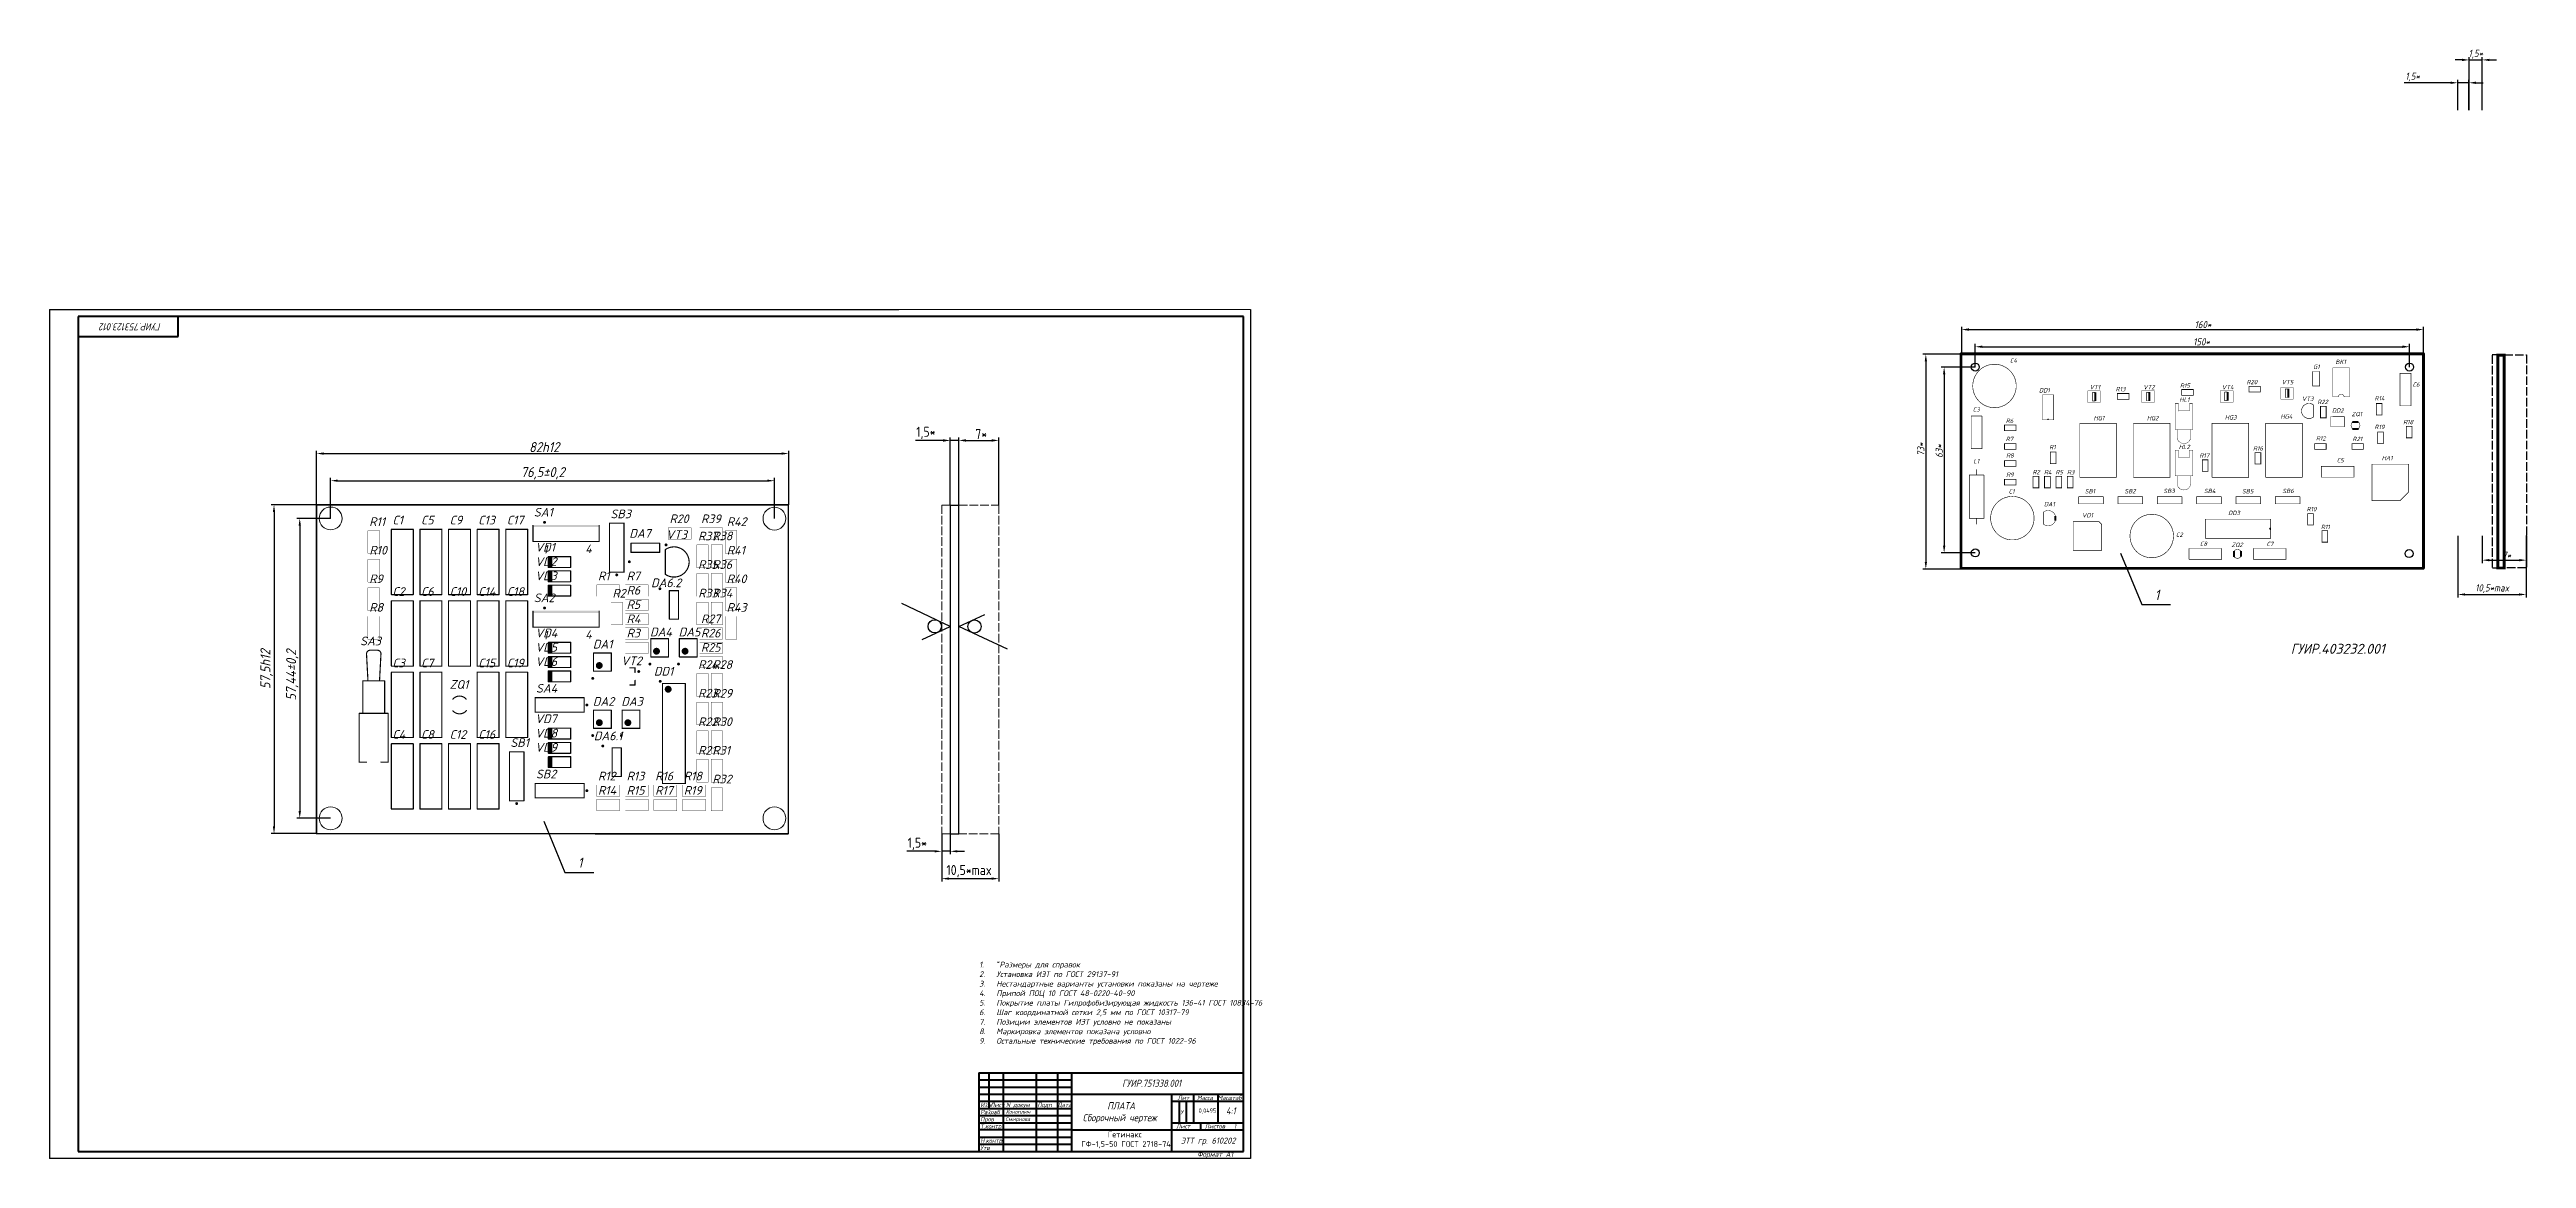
# Model space of a CAD drawing. Header units: millimetres. Extents: x 255 to 1987, y -1 to 775.
import ezdxf

# ---------------------------------------------------------------- set-up
doc = ezdxf.new("R2010")
doc.units = ezdxf.units.MM
doc.header["$LTSCALE"] = 0.5
doc.linetypes.add('ACAD_ISO02W100', pattern=[15, 12, -3])
doc.linetypes.add('осевая2', pattern=[28.575, 19.05, -3.175, 3.175, -3.175])
doc.layers.get('0').update_dxf_attribs({"lineweight": 60})
for name, color, linetype in [('1-оси', 1, 'осевая2'), ('3-размеры', 6, 'Continuous'), ('InternalPlane2', 16, 'Continuous'), ('KeepOutLayer', 6, 'Continuous'), ('RAHMEN025', 7, 'Continuous'), ('Title', 7, 'Continuous'), ('TopOverlay', 2, 'Continuous')]:
    doc.layers.add(name, color=color, linetype=linetype)
doc.layers.add('2-штриховка', color=7, linetype='ACAD_ISO02W100', true_color=0x00c7c7)
doc.layers.add('TXT', color=220, linetype='Continuous', lineweight=20)
doc.layers.add('Рамка', color=7, linetype='Continuous', lineweight=60)
doc.styles.get("Standard").update_dxf_attribs({"font": 'isocpeui.ttf', "width": 0.9})
doc.dimstyles.new('Standart', dxfattribs={"dimtxt": 5, "dimasz": 5, "dimexe": 2, "dimexo": 0, "dimgap": 1, "dimtad": 1, "dimtoh": 1, "dimdec": 0, "dimtxsty": 'Standard', "dimcen": 2.5, "dimadec": 0, "dimazin": 0, "dimtfac": 1, "dimtdec": 0, "dimtmove": 0, "dimatfit": 3, "dimldrblk": 'DOTSMALL', "dimfxl": 1, "dimarcsym": 0})

msp = doc.modelspace()

# ---------------------------------------------------------------- texts
at = {"color": 7, "true_color": 0xffffff, "width": 0.9}
msp.add_text('ГУИР.753123.012', height=5, rotation=180, dxfattribs=at).set_placement((333, 583.8))
for s, p in [('Изм', (906, 35.4)), ('Лист', (913, 35.4)), ('N докум', (924, 35.4)), ('Подп', (946, 35.4)), ('Дата', (960, 35.4)), ('Лит', (1044, 40.4)), ('Масса', (1057.6, 40.3)), ('Масштаб', (1072, 40.3)), ('Разраб', (906, 30.4)), ('Пров', (906, 25.4)), ('Т.контр', (906, 20.4)), ('Лист', (1043, 20.4)), ('у', (1046.2, 31.2)), ('Листов   1', (1063, 20.4)), ('Утв', (906, 5.4)), ('Н.контр', (906, 10.4))]:
    msp.add_text(s, height=3, dxfattribs=at).set_placement(p)
at = {"color": 7, "linetype": 'Continuous', "lineweight": 70, "true_color": 0xffffff, "width": 0.9}
msp.add_text('Формат А1', height=3.5, dxfattribs=at).set_placement((1057.7, 0.6))
at = {"color": 7, "linetype": 'ACAD_ISO02W100', "true_color": 0xffffff, "width": 48.938, "attachment_point": 1, "line_spacing_factor": 0.5}
for s, insert, char_height in [('{\\H1.2x;1}', (1727.4, 397.3), 6), ('1', (624.6, 209.9), 7)]:
    msp.add_mtext(s, dxfattribs=dict(at, insert=insert, char_height=char_height))
at = {"color": 7, "true_color": 0xffffff, "insert": (1855.5, 356), "char_height": 7, "width": 120, "attachment_point": 5}
msp.add_mtext('ГУИР.{\\W1;\\C256;403232.001}', dxfattribs=at)
at = {"attachment_point": 1}
for s, width, gutter_width, heights, insert, char_height in [('{\\fGOST type B|b0|i1|c204|p2;ГУИР\\fGOST type B|b0|i1|c0|p2;.\\fGOST type B|b0|i1|c204|p2;7\\fGOST type B|b0|i1|c0|p2;5\\fGOST type B|b0|i1|c204|p2;1338.\\fGOST type B|b0|i1|c0|p2;001}', 68.69, 50, [0], (1005.2, 54.5), 5), ('{\\fGOST type B|b0|i1|c0|p2;4:1}', 14.925, 50, [0], (1077.8, 35.2), 5), ('{\\fGOST type B|b0|i1|c204|p2;Смирнова}', 68.69, 50, [0], (923.7, 28.4), 2.754), ('{\\fGOST type B|b0|i1|c204|p2;Коноплич}', 68.69, 50, [0], (923.9, 33.5), 2.754), ('{\\fGOST type B|b0|i0|c204|p34;       Гетинакс\\PГФ-\\fGOST type B|b0|i0|c0|p34;1,5\\fGOST type B|b0|i0|c204|p34;-50 ГОСТ 2718-74}', 61.527, 12.5, [0], (976.6, 18.2), 4), ('{\\fGOST type B|b0|i0|c204|p34;0,0495}', 13.601, 12.5, [0], (1058.7, 34.4), 3), ('{\\fGOST type B|b0|i1|c204|p2;ЭТТ гр. 61\\fGOST type B|b0|i1|c0|p2;02\\fGOST type B|b0|i1|c204|p2;0\\fGOST type B|b0|i1|c0|p2;2}', 52.855, 50, [6.5], (1046.3, 14), 4.2398)]:
    msp.add_mtext_dynamic_manual_height_columns(s, width=width, gutter_width=gutter_width, heights=heights, dxfattribs=dict(at, insert=insert, char_height=char_height))
at = {"color": 7, "lineweight": 20, "true_color": 0xffffff, "insert": (977.6, 38.8), "char_height": 5, "width": 76.038, "attachment_point": 1}
msp.add_mtext('      ПЛАТА \\PСборочный чертеж ', dxfattribs=at)
at = {"layer": '1-оси', "color": 0, "lineweight": -2, "insert": (901.2, 138.4), "char_height": 4, "attachment_point": 1}
msp.add_mtext_dynamic_manual_height_columns('\\A1;\\pi-6.8328,l10.833,t10.833;1.^I  {\\H0.7x;\\S*^ ;}Размеры для справок\\P\\pi-12,l16,t16;2.^IУстановка ИЭТ по ГОСТ 29137-91\\P3.^IНестандартные варианты установки показаны на чертеже \\P{\\A0;4.^IПрипой ПОЦ 10 ГОСТ 48-0220-40-90\\P5.^IПокрытие платы Гилрофобизирующая жидкость 136-41 ГОСТ 10834-76}\\P6.^IШаг координатной сетки 2,5 мм по ГОСТ 10317-79\\P7.^IПозиции элементов ИЭТ условно не показаны\\P8.^IМаркировка элементов показана условно{\\A0; \\P9.^IОстальные технические требования по ГОСТ 1022-96}', width=173, gutter_width=50, heights=[0], dxfattribs=at)
at = {"layer": 'TopOverlay'}
for s, height, p in [('C4', 3.05, (1626.1, 556.2)), ('G1', 3.05, (1838.1, 551.7)), ('BK1', 3.05, (1853.7, 555.2)), ('DD1', 3.05, (1646.4, 535.3)), ('VT1', 3.05, (1681.8, 537.5)), ('R13', 3.05, (1700, 536.1)), ('VT2', 3.05, (1719.3, 537.5)), ('R15', 3.05, (1745, 538.6)), ('VT4', 3.05, (1774.3, 537.5)), ('R20', 3.05, (1791.6, 541.1)), ('VT5', 3.05, (1816.1, 541)), ('C6', 3.05, (1907.7, 539.3)), ('C3', 3.05, (1600.1, 521.9)), ('HL1', 3.05, (1744.6, 528.8)), ('HG4', 3.05, (1815.3, 517)), ('VT3', 3.05, (1830.3, 529.4)), ('R22', 3.05, (1841.1, 527.2)), ('DD2', 3.05, (1851.3, 521.1)), ('ZQ1', 3.05, (1865, 518.7)), ('R14', 3.05, (1881.1, 529.7)), ('R6', 3.05, (1623.2, 514)), ('R7', 3.05, (1623.2, 501.3)), ('HG1', 3.05, (1684.6, 515.9)), ('HG2', 3.05, (1721.9, 515.9)), ('HG3', 3.05, (1776.4, 516.4)), ('R12', 3.05, (1840.1, 501.7)), ('R21', 3.05, (1865.7, 501.3)), ('R19', 3.05, (1881.1, 509.7)), ('R18', 3.05, (1901.1, 513.1)), ('L1', 3.05, (1600.5, 485.8)), ('R8', 3.05, (1623.4, 489.7)), ('R1', 3.05, (1653.6, 495.6)), ('HL2', 3.05, (1744.2, 495.7)), ('R17', 3.05, (1758.6, 489.7)), ('R16', 3.05, (1796.1, 494.7)), ('C5', 3.05, (1854.7, 486.4)), ('HA1', 3.05, (1886.1, 487.9)), ('R9', 3.05, (1623.4, 476.3)), ('R2', 3.05, (1641.9, 478.1)), ('R4', 3.05, (1649.9, 478)), ('R5', 3.05, (1657.9, 478)), ('R3', 3.05, (1666, 478)), ('SВ1', 3.05, (1678.4, 464.7)), ('SВ3', 3.05, (1733.4, 464.9)), ('SВ4', 3.05, (1761.8, 464.9)), ('SВ5', 3.05, (1788.4, 464.7)), ('SВ6', 3.05, (1816.6, 464.9)), ('SA1', 6.1, (593.7, 448.5)), ('SB3', 6.1, (647.3, 447.3)), ('C1', 3.05, (1625.2, 464.6)), ('DA1', 3.05, (1649.9, 455.7)), ('VD1', 3.05, (1676.5, 447.9)), ('SВ2', 3.05, (1706.2, 464.7)), ('DD3', 3.05, (1778.7, 449.5)), ('R10', 3.05, (1833.6, 452.2)), ('R11', 6.1, (478.6, 441.9)), ('C1', 6.1, (494.8, 443)), ('C5', 6.1, (514.8, 443)), ('C9', 6.1, (534.8, 443)), ('C13', 6.1, (554.8, 443)), ('C17', 6.1, (574.8, 443)), ('DA7', 6.1, (660.5, 433.7)), ('VT3', 6.1, (686.3, 432.8)), ('R20', 6.1, (688.6, 443.9)), ('R37', 6.1, (708.6, 431.8)), ('R39', 6.1, (710.7, 443.9)), ('R38', 6.1, (718.6, 431.9)), ('R42', 6.1, (728.7, 441.9)), ('C2', 3.05, (1742.2, 434.3)), ('R11', 3.05, (1843.6, 439.7)), ('R10', 6.1, (478.7, 421.9)), ('VD1', 6.1, (594.7, 424)), ('VD2', 6.1, (594.7, 413.9)), ('1', 6, (600.3, 422.6)), ('4', 6, (629.7, 423)), ('R35', 6.1, (708.6, 411.9)), ('R36', 6.1, (718.6, 411.9)), ('R41', 6.1, (728.7, 421.9)), ('C8', 3.05, (1759, 427.9)), ('ZQ2', 3.05, (1781, 427.2)), ('C7', 3.05, (1805.5, 427.8)), ('R9', 6.1, (478.6, 401.9)), ('C2', 6.1, (494.8, 393)), ('C6', 6.1, (514.8, 393)), ('C10', 6.1, (534.8, 393)), ('C14', 6.1, (554.8, 393)), ('C18', 6.1, (574.8, 393)), ('VD3', 6.1, (594.7, 404)), ('R1', 6.1, (638.6, 403.9)), ('R7', 6.1, (658.6, 403.9)), ('R6', 6.1, (658.6, 393.9)), ('DA6.2', 6.1, (675.7, 399.1)), ('R40', 6.1, (728.6, 401.9)), ('R8', 6.1, (478.6, 381.9)), ('SA2', 6.1, (593.7, 388.6)), ('R2', 6.1, (648.7, 391.8)), ('R5', 6.1, (658.6, 383.9)), ('R33', 6.1, (708.7, 391.9)), ('R34', 6.1, (718.6, 391.9)), ('R43', 6.1, (728.6, 381.9)), ('SA3', 6.1, (472.2, 358.4)), ('VD4', 6.1, (594.8, 364)), ('1', 6, (600.3, 362.6)), ('4', 6, (629.7, 363)), ('R4', 6.1, (658.6, 373.9)), ('R3', 6.1, (658.6, 363.9)), ('DA4', 6.1, (675, 364.7)), ('DA5', 6.1, (695, 364.7)), ('R27', 6.1, (710.6, 373.9)), ('R26', 6.1, (710.6, 363.9)), ('C3', 6.1, (494.8, 343)), ('C7', 6.1, (514.8, 343)), ('C15', 6.1, (554.8, 343)), ('C19', 6.1, (574.8, 343)), ('VD5', 6.1, (594.8, 354)), ('VD6', 6.1, (594.8, 344)), ('DA1', 6.1, (635, 356.2)), ('VT2', 6.1, (654.8, 344.5)), ('R24', 6.1, (708.6, 341.9)), ('R25', 6.1, (710.6, 353.9)), ('R28', 6.1, (718.6, 341.9)), ('ZQ1', 6.1, (534.8, 328)), ('SA4', 6.1, (595.2, 325.3)), ('DD1', 6.1, (677.7, 337.2)), ('DA2', 6.1, (635, 316.1)), ('DA3', 6.1, (654.9, 316.1)), ('R23', 6.1, (708.6, 321.9)), ('R29', 6.1, (718.7, 321.8)), ('C4', 6.1, (494.8, 293)), ('C8', 6.1, (514.8, 293)), ('C12', 6.1, (534.8, 293)), ('C16', 6.1, (554.8, 293)), ('VD7', 6.1, (594.7, 304)), ('VD8', 6.1, (594.7, 293.9)), ('DA6.1', 6.1, (635.7, 292)), ('R22', 6.1, (708.6, 301.9)), ('R30', 6.1, (718.7, 301.9)), ('SB1', 6.1, (577.3, 287.3)), ('VD9', 6.1, (594.7, 284)), ('R21', 6.1, (708.6, 281.9)), ('R31', 6.1, (718.6, 281.9)), ('SB2', 6.1, (595.2, 265.3)), ('R12', 6.1, (638.6, 263.9)), ('R14', 6.1, (638.6, 253.9)), ('R13', 6.1, (658.6, 263.9)), ('R15', 6.1, (658.6, 253.9)), ('R16', 6.1, (678.6, 263.9)), ('R17', 6.1, (678.6, 253.9)), ('R18', 6.1, (698.6, 263.9)), ('R19', 6.1, (698.6, 253.9)), ('R32', 6.1, (718.6, 261.8))]:
    msp.add_text(s, height=height, dxfattribs=at).set_placement(p)

# ---------------------------------------------------------------- blocks, each defined once
blk = doc.blocks.new('*D51')
at = {"layer": '3-размеры', "color": 0, "lineweight": -2, "transparency": 16777216}
for p, q in [((1592.4, 562.3), (1592.4, 581.3)), ((1597.4, 579.3), (1910.3, 579.3)), ((1915.3, 562.3), (1915.3, 581.3))]:
    blk.add_line(p, q, dxfattribs=at)
at = {"layer": '3-размеры', "color": 0, "lineweight": 40, "transparency": 16777216}
for points in [[(1597.4, 580.2), (1597.4, 578.5), (1592.4, 579.3)], [(1910.3, 580.2), (1910.3, 578.5), (1915.3, 579.3)]]:
    blk.add_solid(points, dxfattribs=at)
at = {"layer": '3-размеры', "color": 0, "transparency": 16777216, "insert": (1761.1, 582.8), "char_height": 5, "attachment_point": 5}
blk.add_mtext('160*', dxfattribs=at)
blk = doc.blocks.new('_DotSmall')
at = {"color": 0, "linetype": 'ByBlock', "const_width": 0.5}
blk.add_lwpolyline([(-0.0625, 0, 1), (0.0625, 0, 1)], format="xyb", close=True, dxfattribs=at)
blk = doc.blocks.new('*D52')
at = {"layer": '3-размеры', "color": 0, "lineweight": -2, "transparency": 16777216}
for p, q in [((1601.9, 553.1), (1601.9, 569.3)), ((1606.9, 567.3), (1900.6, 567.3)), ((1905.6, 553.1), (1905.6, 569.3))]:
    blk.add_line(p, q, dxfattribs=at)
at = {"layer": '3-размеры', "color": 0, "lineweight": 40, "transparency": 16777216}
for points in [[(1606.9, 568.2), (1606.9, 566.5), (1601.9, 567.3)], [(1900.6, 568.2), (1900.6, 566.5), (1905.6, 567.3)]]:
    blk.add_solid(points, dxfattribs=at)
at = {"layer": '3-размеры', "color": 0, "transparency": 16777216, "insert": (1760.1, 570.8), "char_height": 5, "attachment_point": 5}
blk.add_mtext('150*', dxfattribs=at)
blk = doc.blocks.new('*D53')
at = {"layer": '3-размеры', "color": 0, "lineweight": -2, "transparency": 16777216}
for p, q in [((1592.4, 562.1), (1565.3, 562.1)), ((1567.3, 557.1), (1567.3, 416.8)), ((1591.9, 411.8), (1565.3, 411.8))]:
    blk.add_line(p, q, dxfattribs=at)
at = {"layer": '3-размеры', "color": 0, "lineweight": 40, "transparency": 16777216}
for points in [[(1566.5, 557.1), (1568.1, 557.1), (1567.3, 562.1)], [(1566.5, 416.8), (1568.1, 416.8), (1567.3, 411.8)]]:
    blk.add_solid(points, dxfattribs=at)
at = {"layer": '3-размеры', "color": 0, "transparency": 16777216, "insert": (1563.8, 495.5), "char_height": 5, "attachment_point": 5, "rotation": 90}
blk.add_mtext('73*', dxfattribs=at)
blk = doc.blocks.new('*D54')
at = {"layer": '3-размеры', "color": 0, "lineweight": -2, "transparency": 16777216}
for p, q in [((1601.9, 553.1), (1578.1, 553.1)), ((1580.1, 548.1), (1580.1, 428.1)), ((1601.9, 423.1), (1578.1, 423.1))]:
    blk.add_line(p, q, dxfattribs=at)
at = {"layer": '3-размеры', "color": 0, "lineweight": 40, "transparency": 16777216}
for points in [[(1579.3, 548.1), (1580.9, 548.1), (1580.1, 553.1)], [(1579.3, 428.1), (1580.9, 428.1), (1580.1, 423.1)]]:
    blk.add_solid(points, dxfattribs=at)
at = {"layer": '3-размеры', "color": 0, "transparency": 16777216, "insert": (1576.6, 494.3), "char_height": 5, "attachment_point": 5, "rotation": 90}
blk.add_mtext('63*', dxfattribs=at)
blk = doc.blocks.new('*D55')
at = {"layer": '3-размеры', "color": 0, "lineweight": -2, "transparency": 16777216}
for p, q in [((1934.4, 752), (1901.8, 752)), ((1939.4, 732.8), (1939.4, 754)), ((1947.1, 752), (1939.4, 752)), ((1947.1, 732.8), (1947.1, 754)), ((1952.1, 752), (1957.1, 752))]:
    blk.add_line(p, q, dxfattribs=at)
at = {"layer": '3-размеры', "color": 0, "lineweight": 20, "transparency": 16777216}
for points in [[(1934.4, 752.8), (1934.4, 751.2), (1939.4, 752)], [(1952.1, 752.8), (1952.1, 751.2), (1947.1, 752)]]:
    blk.add_solid(points, dxfattribs=at)
at = {"layer": '3-размеры', "color": 0, "transparency": 16777216, "insert": (1907.7, 756), "char_height": 5, "attachment_point": 5}
blk.add_mtext('1,5*', dxfattribs=at)
blk = doc.blocks.new('*D56')
at = {"layer": '3-размеры', "color": 0, "lineweight": -2, "transparency": 16777216}
for p, q in [((1942.4, 768), (1937.4, 768)), ((1947.4, 732.8), (1947.4, 770)), ((1947.4, 768), (1956.4, 768)), ((1956.4, 732.8), (1956.4, 770)), ((1961.4, 768), (1966.4, 768))]:
    blk.add_line(p, q, dxfattribs=at)
at = {"layer": '3-размеры', "color": 0, "lineweight": 20, "transparency": 16777216}
for points in [[(1942.4, 768.8), (1942.4, 767.2), (1947.4, 768)], [(1961.4, 768.8), (1961.4, 767.2), (1956.4, 768)]]:
    blk.add_solid(points, dxfattribs=at)
at = {"layer": '3-размеры', "color": 0, "transparency": 16777216, "insert": (1951.9, 772), "char_height": 5, "attachment_point": 5}
blk.add_mtext('1,5*', dxfattribs=at)
blk = doc.blocks.new('*D57')
at = {"layer": '3-размеры', "color": 0, "lineweight": -2, "transparency": 16777216}
for p, q in [((1956.4, 435.1), (1956.4, 416)), ((1987.4, 435.1), (1987.4, 416)), ((1961.4, 418), (1982.4, 418))]:
    blk.add_line(p, q, dxfattribs=at)
at = {"layer": '3-размеры', "color": 0, "lineweight": 20, "transparency": 16777216}
for points in [[(1961.4, 418.8), (1961.4, 417.2), (1956.4, 418)], [(1982.4, 418.8), (1982.4, 417.2), (1987.4, 418)]]:
    blk.add_solid(points, dxfattribs=at)
at = {"layer": '3-размеры', "color": 0, "transparency": 16777216, "insert": (1973.5, 421.5), "char_height": 5, "attachment_point": 5}
blk.add_mtext('7*', dxfattribs=at)
blk = doc.blocks.new('*D58')
at = {"layer": '3-размеры', "color": 0, "lineweight": -2, "transparency": 16777216}
for p, q in [((1939.4, 435.1), (1939.4, 392)), ((1987.2, 435.2), (1987.2, 392)), ((1944.4, 394), (1982.2, 394))]:
    blk.add_line(p, q, dxfattribs=at)
at = {"layer": '3-размеры', "color": 0, "lineweight": 20, "transparency": 16777216}
for points in [[(1944.4, 394.8), (1944.4, 393.2), (1939.4, 394)], [(1982.2, 394.8), (1982.2, 393.2), (1987.2, 394)]]:
    blk.add_solid(points, dxfattribs=at)
at = {"layer": '3-размеры', "color": 0, "transparency": 16777216, "insert": (1963.3, 398), "char_height": 5, "attachment_point": 5}
blk.add_mtext('10,5*max', dxfattribs=at)
blk = doc.blocks.new('*D73')
at = {"color": 0, "lineweight": -2, "transparency": 16777216}
for p, q in [((441.7, 456.5), (441.7, 494.6)), ((446.7, 492.6), (767, 492.6)), ((772, 456.7), (772, 494.6))]:
    blk.add_line(p, q, dxfattribs=at)
at = {"color": 0, "lineweight": 20, "transparency": 16777216}
for points in [[(446.7, 493.4), (446.7, 491.8), (441.7, 492.6)], [(767, 493.4), (767, 491.8), (772, 492.6)]]:
    blk.add_solid(points, dxfattribs=at)
at = {"color": 0, "lineweight": 20, "transparency": 16777216, "insert": (601, 497.1), "char_height": 5, "attachment_point": 5}
blk.add_mtext('{\\H1.4x;82h12}', dxfattribs=at)
blk = doc.blocks.new('*D74')
at = {"color": 0, "lineweight": -2, "transparency": 16777216}
for p, q in [((451.6, 447.2), (451.6, 475.6)), ((456.6, 473.6), (757, 473.6)), ((762, 447.1), (762, 475.6))]:
    blk.add_line(p, q, dxfattribs=at)
at = {"color": 0, "lineweight": 20, "transparency": 16777216}
for points in [[(456.6, 474.4), (456.6, 472.8), (451.6, 473.6)], [(757, 474.4), (757, 472.8), (762, 473.6)]]:
    blk.add_solid(points, dxfattribs=at)
at = {"color": 0, "lineweight": 20, "transparency": 16777216, "insert": (600, 478.8), "char_height": 5, "attachment_point": 5}
blk.add_mtext('{\\H1.4x;76,5%%P0,2}', dxfattribs=at)
blk = doc.blocks.new('*D75')
at = {"color": 0, "lineweight": -2, "transparency": 16777216}
for p, q in [((442, 456.7), (410, 456.7)), ((412, 451.7), (412, 231.7)), ((441.5, 226.7), (410, 226.7))]:
    blk.add_line(p, q, dxfattribs=at)
at = {"color": 0, "lineweight": 20, "transparency": 16777216}
for points in [[(411.2, 451.7), (412.8, 451.7), (412, 456.7)], [(411.2, 231.7), (412.8, 231.7), (412, 226.7)]]:
    blk.add_solid(points, dxfattribs=at)
at = {"color": 0, "lineweight": 20, "transparency": 16777216, "insert": (406.8, 341.7), "char_height": 5, "attachment_point": 5, "rotation": 90}
blk.add_mtext('{\\H1.4x;57,5h12}', dxfattribs=at)
blk = doc.blocks.new('*D76')
at = {"color": 0, "lineweight": -2, "transparency": 16777216}
for p, q in [((451.6, 447.2), (428, 447.2)), ((430, 442.2), (430, 242.4)), ((451.6, 237.4), (428, 237.4))]:
    blk.add_line(p, q, dxfattribs=at)
at = {"color": 0, "lineweight": 20, "transparency": 16777216}
for points in [[(429.2, 442.2), (430.8, 442.2), (430, 447.2)], [(429.2, 242.4), (430.8, 242.4), (430, 237.4)]]:
    blk.add_solid(points, dxfattribs=at)
at = {"color": 0, "lineweight": 20, "transparency": 16777216, "insert": (424.8, 337.6), "char_height": 5, "attachment_point": 5, "rotation": 90}
blk.add_mtext('{\\H1.4x;57,44%%P0,2}', dxfattribs=at)
blk = doc.blocks.new('*D79')
at = {"color": 0, "lineweight": -2, "transparency": 16777216}
for p, q in [((879, 226.5), (879, 193.2)), ((919, 226.5), (919, 193.2)), ((884, 195.2), (914, 195.2))]:
    blk.add_line(p, q, dxfattribs=at)
at = {"color": 0, "lineweight": 20, "transparency": 16777216}
for points in [[(884, 196), (884, 194.4), (879, 195.2)], [(914, 196), (914, 194.4), (919, 195.2)]]:
    blk.add_solid(points, dxfattribs=at)
at = {"color": 0, "lineweight": 20, "transparency": 16777216, "insert": (898.1, 200.4), "char_height": 5, "attachment_point": 5}
blk.add_mtext('{\\fGOST type B|b0|i0|c0|p34;\\H1.4x;10,5\\fGOST type B|b0|i0|c204|p34;*\\fGOST type B|b0|i0|c0|p34;max}', dxfattribs=at)
blk = doc.blocks.new('*D80')
at = {"color": 0, "lineweight": -2, "transparency": 16777216}
for p, q in [((879, 226.5), (879, 212.3)), ((885, 226.5), (885, 212.3)), ((874, 214.3), (854.7, 214.3)), ((885, 214.3), (879, 214.3)), ((890, 214.3), (895, 214.3))]:
    blk.add_line(p, q, dxfattribs=at)
at = {"color": 0, "lineweight": 20, "transparency": 16777216}
for points in [[(874, 215.1), (874, 213.5), (879, 214.3)], [(890, 215.1), (890, 213.5), (885, 214.3)]]:
    blk.add_solid(points, dxfattribs=at)
at = {"color": 0, "lineweight": 20, "transparency": 16777216, "insert": (861.9, 219.5), "char_height": 5, "attachment_point": 5}
blk.add_mtext('{\\fGOST type B|b0|i0|c0|p34;\\H1.4x;1,5\\fGOST type B|b0|i0|c204|p34;*}', dxfattribs=at)
blk = doc.blocks.new('*D81')
at = {"color": 0, "lineweight": -2, "transparency": 16777216}
for p, q in [((891, 456.5), (891, 503.8)), ((919, 456.5), (919, 503.8)), ((896, 501.8), (914, 501.8))]:
    blk.add_line(p, q, dxfattribs=at)
at = {"color": 0, "lineweight": 20, "transparency": 16777216}
for points in [[(896, 502.6), (896, 500.9), (891, 501.8)], [(914, 502.6), (914, 500.9), (919, 501.8)]]:
    blk.add_solid(points, dxfattribs=at)
at = {"color": 0, "lineweight": 20, "transparency": 16777216, "insert": (906.6, 506.3), "char_height": 5, "attachment_point": 5}
blk.add_mtext('{\\fGOST type B|b0|i0|c0|p34;\\H1.4x;7\\fGOST type B|b0|i0|c204|p34;*}', dxfattribs=at)
blk = doc.blocks.new('*D82')
at = {"color": 0, "lineweight": -2, "transparency": 16777216}
for p, q in [((885, 456.5), (885, 503.8)), ((891, 456.5), (891, 503.8)), ((880, 501.8), (860.7, 501.8)), ((891, 501.8), (885, 501.8)), ((896, 501.8), (901, 501.8))]:
    blk.add_line(p, q, dxfattribs=at)
at = {"color": 0, "lineweight": 20, "transparency": 16777216}
for points in [[(880, 502.6), (880, 500.9), (885, 501.8)], [(896, 502.6), (896, 500.9), (891, 501.8)]]:
    blk.add_solid(points, dxfattribs=at)
at = {"color": 0, "lineweight": 20, "transparency": 16777216, "insert": (867.9, 507), "char_height": 5, "attachment_point": 5}
blk.add_mtext('{\\fGOST type B|b0|i0|c0|p34;\\H1.4x;1,5\\fGOST type B|b0|i0|c204|p34;*}', dxfattribs=at)

# ---------------------------------------------------------------- dimensions: what is measured, and where the dimension line sits
at = {"lineweight": 20}
for base, p1, p2, text, picture, middle in [((891, 501.8), (885, 456.5), (891, 456.5), '{\\fGOST type B|b0|i0|c0|p34;\\H1.4x;1,5\\fGOST type B|b0|i0|c204|p34;*}', '*D82', (867.9, 501.8)), ((919, 501.8), (891, 456.5), (919, 456.5), '{\\fGOST type B|b0|i0|c0|p34;\\H1.4x;7\\fGOST type B|b0|i0|c204|p34;*}', '*D81', (906.6, 501.8)), ((772, 492.6), (441.7, 456.5), (772, 456.7), '{\\H1.4x;82h12}', '*D73', (601, 492.6)), ((762, 473.6), (451.6, 447.2), (762, 447.1), '{\\H1.4x;76,5%%P0,2}', '*D74', (600, 473.6)), ((879, 214.3), (885, 226.5), (879, 226.5), '{\\fGOST type B|b0|i0|c0|p34;\\H1.4x;1,5\\fGOST type B|b0|i0|c204|p34;*}', '*D80', (861.9, 214.3)), ((919, 195.2), (879, 226.5), (919, 226.5), '{\\fGOST type B|b0|i0|c0|p34;\\H1.4x;10,5\\fGOST type B|b0|i0|c204|p34;*\\fGOST type B|b0|i0|c0|p34;max}', '*D79', (898.1, 195.2))]:
    dim = msp.add_linear_dim(base=base, p1=p1, p2=p2, text=text, dimstyle='Standart', dxfattribs=at)
    dim.commit()
    dim.dimension.update_dxf_attribs({"geometry": picture, "text_midpoint": middle, "dimtype": 160})
for base, p1, p2, text, picture, middle in [((412, 226.7), (442, 456.7), (441.5, 226.7), '{\\H1.4x;57,5h12}', '*D75', (412, 341.7)), ((430, 237.4), (451.6, 447.2), (451.6, 237.4), '{\\H1.4x;57,44%%P0,2}', '*D76', (430, 337.6))]:
    dim = msp.add_linear_dim(base=base, p1=p1, p2=p2, angle=90, text=text, dimstyle='Standart', dxfattribs=at)
    dim.commit()
    dim.dimension.update_dxf_attribs({"geometry": picture, "text_midpoint": middle, "dimtype": 160})
at = {"layer": '3-размеры'}
for base, p1, p2, text, picture, middle in [((1956.4, 768), (1947.4, 732.8), (1956.4, 732.8), '1,5*', '*D56', (1951.9, 768)), ((1947.1, 752), (1939.4, 732.8), (1947.1, 732.8), '1,5*', '*D55', (1907.7, 752)), ((1915.3, 579.3), (1592.4, 562.3), (1915.3, 562.3), '160*', '*D51', (1761.1, 579.3)), ((1905.6, 567.3), (1601.9, 553.1), (1905.6, 553.1), '150*', '*D52', (1760.1, 567.3)), ((1987.2, 394), (1939.4, 435.1), (1987.2, 435.2), '10,5*max', '*D58', (1963.3, 394)), ((1987.4, 418), (1956.4, 435.1), (1987.4, 435.1), '7*', '*D57', (1973.5, 418))]:
    dim = msp.add_linear_dim(base=base, p1=p1, p2=p2, text=text, dimstyle='Standart', dxfattribs=at)
    dim.commit()
    dim.dimension.update_dxf_attribs({"geometry": picture, "text_midpoint": middle, "dimtype": 160})
for base, p1, p2, text, picture, middle in [((1567.3, 411.8), (1592.4, 562.1), (1591.9, 411.8), '73*', '*D53', (1567.3, 495.5)), ((1580.1, 423.1), (1601.9, 553.1), (1601.9, 423.1), '63*', '*D54', (1580.1, 494.3))]:
    dim = msp.add_linear_dim(base=base, p1=p1, p2=p2, angle=90, text=text, dimstyle='Standart', dxfattribs=at)
    dim.commit()
    dim.dimension.update_dxf_attribs({"geometry": picture, "text_midpoint": middle, "dimtype": 160})

# ---------------------------------------------------------------- linework, layer by layer
at = {"color": 7, "lineweight": 40, "true_color": 0xffffff}
for p, q in [((1090, 588.4), (275, 588.4)), ((275, 588.4), (275, 4.4)), ((275, 574.4), (345, 574.4)), ((345, 574.4), (345, 588.4)), ((1090, 4.4), (1090, 588.4)), ((275, 4.4), (1090, 4.4))]:
    msp.add_line(p, q, dxfattribs=at)
at = {"color": 7, "true_color": 0xffffff}
for p, q in [((905, 54.4), (970, 54.4)), ((905, 49.4), (970, 49.4)), ((1045, 39.4), (1045, 24.4)), ((1050, 39.4), (1050, 24.4)), ((905, 29.4), (970, 29.4)), ((905, 24.4), (970, 24.4)), ((905, 14.4), (970, 14.4)), ((905, 9.4), (970, 9.4))]:
    msp.add_line(p, q, dxfattribs=at)
at = {"color": 7, "linetype": 'Continuous', "true_color": 0xffffff}
for p, q in [((905, 44.4), (970, 44.4)), ((970, 19.4), (905, 19.4))]:
    msp.add_line(p, q, dxfattribs=at)
at = {"color": 7, "lineweight": 40, "true_color": 0xffffff}
for points in [[(905, 59.4), (1090, 59.4)], [(905, 59.4), (905, 4.4)], [(912, 59.4), (912, 34.4)], [(922, 59.4), (922, 4.4)], [(945, 59.4), (945, 4.4)], [(960, 59.4), (960, 4.4)], [(970, 4.4), (970, 59.4)], [(905, 39.4), (970, 39.4)], [(970, 44.4), (1090, 44.4)], [(1040, 4.4), (1040, 44.4)], [(1040, 39.4), (1090, 39.4)], [(1055, 44.4), (1055, 25.4), (1055, 24.4)], [(1072, 44.4), (1072, 24.4)], [(905, 34.4), (970, 34.4)], [(970, 19.4), (1090, 19.4)], [(1040, 24.4), (1090, 24.4)], [(1060, 24.4), (1060, 19.4)]]:
    msp.add_lwpolyline(points, dxfattribs=at)
at = {"layer": '2-штриховка'}
for p, q in [((1967.2, 561.7), (1963.3, 561.7)), ((1963.3, 561.4), (1963.3, 412.5)), ((1971.9, 561.7), (1987.3, 561.6)), ((1987.3, 561.6), (1987.3, 412.6)), ((1963.7, 412.6), (1967.2, 412.6)), ((1987.2, 412.6), (1972, 412.6))]:
    msp.add_line(p, q, dxfattribs=at)
at = {"layer": '2-штриховка', "lineweight": 20}
for p, q in [((885, 456.5), (879, 456.5)), ((879, 456.5), (879, 226.5)), ((891, 456.5), (919, 456.5)), ((919, 456.5), (919, 226.5)), ((879, 226.5), (885, 226.5)), ((919, 226.5), (885, 226.5))]:
    msp.add_line(p, q, dxfattribs=at)
at = {"layer": 'InternalPlane2', "const_width": 2.03}
for points in [[(1591.9, 562.3), (1910.3, 562.4)], [(1591.9, 412.3), (1591.9, 562.3)], [(1910.3, 562.4), (1915.3, 562.4)], [(1915.3, 412.4), (1915.3, 562.4)], [(1591.9, 412.3), (1915.2, 412.3)], [(1915.2, 412.3), (1915.3, 412.4)]]:
    msp.add_lwpolyline(points, dxfattribs=at)
at = {"layer": 'InternalPlane2', "const_width": 1.02}
for points in [[(1591.4, 562.3, 1), (1592.4, 562.3, 1)], [(1591.4, 562.3, 1), (1592.4, 562.3, 1)], [(1909.8, 562.4, 1), (1910.8, 562.4, 1)], [(1909.8, 562.4, 1), (1910.8, 562.4, 1)], [(1914.8, 562.4, 1), (1915.8, 562.4, 1)], [(1914.8, 562.4, 1), (1915.8, 562.4, 1)], [(1591.4, 412.3, 1), (1592.4, 412.3, 1)], [(1591.4, 412.3, 1), (1592.4, 412.3, 1)], [(1914.7, 412.3, 1), (1915.7, 412.3, 1)], [(1914.7, 412.3, 1), (1915.7, 412.3, 1)], [(1914.8, 412.4, 1), (1915.8, 412.4, 1)], [(1914.8, 412.4, 1), (1915.8, 412.4, 1)]]:
    msp.add_lwpolyline(points, format="xyb", close=True, dxfattribs=at)
at = {"layer": 'InternalPlane2', "const_width": 2.03}
msp.add_lwpolyline([(1967.3, 561.4), (1967.3, 412.5), (1971.8, 412.5), (1971.8, 561.4)], close=True, dxfattribs=at)
at = {"layer": 'KeepOutLayer', "lineweight": 30}
for p, q in [((885, 456.5), (885, 226.5)), ((885, 456.5), (891, 456.5)), ((891, 226.5), (891, 456.5)), ((885, 226.5), (891, 226.5))]:
    msp.add_line(p, q, dxfattribs=at)
at = {"layer": 'KeepOutLayer'}
for p, q in [((885, 371.6), (851.1, 387.6)), ((865.3, 362.4), (885, 371.6)), ((891, 371.5), (909.2, 380.1)), ((924.9, 355.8), (891, 371.5))]:
    msp.add_line(p, q, dxfattribs=at)
at = {"layer": 'KeepOutLayer', "const_width": 0.508}
for points in [[(441.5, 456.7, 1), (442, 456.7, 1)], [(441.5, 456.7, 1), (442, 456.7, 1)], [(771.5, 456.7, 1), (772, 456.7, 1)], [(441.5, 226.7, 1), (442, 226.7, 1)], [(771.5, 226.7, 1), (772, 226.7, 1)]]:
    msp.add_lwpolyline(points, format="xyb", close=True, dxfattribs=at)
at = {"layer": 'KeepOutLayer', "const_width": 1.02}
for points in [[(441.7, 456.7), (771.7, 456.7)], [(441.7, 226.7), (441.7, 456.5)], [(441.5, 226.7), (771.7, 226.5)], [(441.7, 226.7), (441.7, 226.7)], [(771.7, 226.7), (771.7, 236.7)]]:
    msp.add_lwpolyline(points, dxfattribs=at)
at = {"layer": 'KeepOutLayer', "lineweight": 40, "const_width": 1.02}
msp.add_lwpolyline([(771.7, 236.7), (771.7, 456.7)], dxfattribs=at)
at = {"layer": 'KeepOutLayer'}
for centre in [(874.1, 371.7), (901.9, 371.6)]:
    msp.add_circle(centre, 4.65, dxfattribs=at)
at = {"layer": 'RAHMEN025', "color": 0}
for p, q in [((1095, 593.4), (1095, -0.6)), ((1095, -0.6), (255, -0.6))]:
    msp.add_line(p, q, dxfattribs=at)
at = {"layer": 'Title'}
for p, q in [((1703.4, 422.8), (1718.3, 387)), ((1718.3, 387), (1738.4, 387)), ((600.6, 235.5), (615.5, 199.6)), ((615.5, 199.6), (635.6, 199.6))]:
    msp.add_line(p, q, dxfattribs=at)
at = {"layer": 'TopOverlay', "lineweight": 40}
for p, q in [((1820.6, 537.8), (1820.6, 531.8)), ((1685.8, 535.4), (1685.8, 529.4)), ((1723.6, 535.5), (1723.6, 529.5)), ((1778.2, 535.6), (1778.2, 529.6)), ((1865.7, 514.7), (1869.7, 514.7)), ((1865.7, 510), (1869.8, 509.9)), ((1657.9, 445.8), (1657.9, 448.9)), ((1782.8, 424.4), (1782.8, 420.4)), ((1787.7, 424.4), (1787.7, 420.5))]:
    msp.add_line(p, q, dxfattribs=at)
at = {"layer": 'TopOverlay'}
for points, const_width in [([(1630.5, 539.9, 1), (1600.1, 539.9, 1)], 0.4), ([(1600, 539.9, 1), (1600.2, 539.9, 1)], 0.2), ([(1630.4, 539.9, 1), (1630.6, 539.9, 1)], 0.2), ([(1818.6, 537.8, 1), (1818.8, 537.8, 1)], 0.2), ([(1818.6, 537.8, 1), (1818.8, 537.8, 1)], 0.2), ([(1820.4, 537.8, 1), (1820.6, 537.8, 1)], 0.2), ([(1837.7, 550, 1), (1837.9, 550, 1)], 0.2), ([(1837.7, 550, 1), (1837.9, 550, 1)], 0.2), ([(1837.7, 539.8, 1), (1837.9, 539.8, 1)], 0.2), ([(1837.7, 539.8, 1), (1837.9, 539.8, 1)], 0.2), ([(1842.7, 550, 1), (1842.9, 550, 1)], 0.2), ([(1842.7, 550, 1), (1842.9, 550, 1)], 0.2), ([(1842.7, 539.8, 1), (1842.9, 539.8, 1)], 0.2), ([(1842.7, 539.8, 1), (1842.9, 539.8, 1)], 0.2), ([(1851.9, 552.6, 1), (1852, 552.6, 1)], 0.152), ([(1851.9, 552.6, 1), (1852, 552.6, 1)], 0.152), ([(1863.6, 552.6, 1), (1863.7, 552.6, 1)], 0.152), ([(1863.6, 552.6, 1), (1863.7, 552.6, 1)], 0.152), ([(1898.9, 548.8, 1), (1899.1, 548.8, 1)], 0.2), ([(1898.9, 548.8, 1), (1899.1, 548.8, 1)], 0.2), ([(1906.5, 548.8, 1), (1906.7, 548.8, 1)], 0.2), ([(1906.5, 548.8, 1), (1906.7, 548.8, 1)], 0.2), ([(1649.6, 533.6, 1), (1649.7, 533.6, 1)], 0.152), ([(1655.9, 533.6, 1), (1656, 533.6, 1)], 0.152), ([(1683.8, 535.4, 1), (1684, 535.4, 1)], 0.2), ([(1683.8, 535.4, 1), (1684, 535.4, 1)], 0.2), ([(1683.8, 533.8, 1), (1684, 533.8, 1)], 0.2), ([(1683.8, 531, 1), (1684, 531, 1)], 0.2), ([(1683.8, 529.4, 1), (1684, 529.4, 1)], 0.2), ([(1683.8, 529.4, 1), (1684, 529.4, 1)], 0.2), ([(1685.6, 535.4, 1), (1685.8, 535.4, 1)], 0.2), ([(1685.6, 529.4, 1), (1685.8, 529.4, 1)], 0.2), ([(1721.6, 535.5, 1), (1721.8, 535.5, 1)], 0.2), ([(1721.6, 535.5, 1), (1721.8, 535.5, 1)], 0.2), ([(1721.6, 533.9, 1), (1721.8, 533.9, 1)], 0.2), ([(1721.6, 531.1, 1), (1721.8, 531.1, 1)], 0.2), ([(1721.6, 529.5, 1), (1721.8, 529.5, 1)], 0.2), ([(1721.6, 529.5, 1), (1721.8, 529.5, 1)], 0.2), ([(1723.4, 535.5, 1), (1723.6, 535.5, 1)], 0.2), ([(1723.4, 529.5, 1), (1723.6, 529.5, 1)], 0.2), ([(1741.6, 527.5, 1), (1741.8, 527.5, 1)], 0.127), ([(1741.6, 527.5, 1), (1741.8, 527.5, 1)], 0.127), ([(1743.9, 527.5, 1), (1744.1, 527.5, 1)], 0.127), ([(1743.9, 527.5, 1), (1744.1, 527.5, 1)], 0.127), ([(1743.9, 522.4, 1), (1744.1, 522.4, 1)], 0.127), ([(1743.9, 522.4, 1), (1744.1, 522.4, 1)], 0.127), ([(1751.5, 527.5, 1), (1751.7, 527.5, 1)], 0.127), ([(1751.5, 527.5, 1), (1751.7, 527.5, 1)], 0.127), ([(1751.5, 522.4, 1), (1751.7, 522.4, 1)], 0.127), ([(1751.5, 522.4, 1), (1751.7, 522.4, 1)], 0.127), ([(1753.8, 527.5, 1), (1754, 527.5, 1)], 0.127), ([(1753.8, 527.5, 1), (1754, 527.5, 1)], 0.127), ([(1776.2, 535.6, 1), (1776.4, 535.6, 1)], 0.2), ([(1776.2, 535.6, 1), (1776.4, 535.6, 1)], 0.2), ([(1776.2, 534, 1), (1776.4, 534, 1)], 0.2), ([(1776.2, 531.2, 1), (1776.4, 531.2, 1)], 0.2), ([(1776.2, 529.6, 1), (1776.4, 529.6, 1)], 0.2), ([(1776.2, 529.6, 1), (1776.4, 529.6, 1)], 0.2), ([(1778, 535.6, 1), (1778.2, 535.6, 1)], 0.2), ([(1778, 529.6, 1), (1778.2, 529.6, 1)], 0.2), ([(1818.6, 536.2, 1), (1818.8, 536.2, 1)], 0.2), ([(1818.6, 533.4, 1), (1818.8, 533.4, 1)], 0.2), ([(1818.6, 531.8, 1), (1818.8, 531.8, 1)], 0.2), ([(1818.6, 531.8, 1), (1818.8, 531.8, 1)], 0.2), ([(1820.4, 531.8, 1), (1820.6, 531.8, 1)], 0.2), ([(1838.2, 526.7, 1), (1838.4, 526.7, 1)], 0.2), ([(1838.2, 526.7, 1), (1838.4, 526.7, 1)], 0.2), ([(1851.9, 532.2, 1), (1852, 532.2, 1)], 0.152), ([(1851.9, 532.2, 1), (1852, 532.2, 1)], 0.152), ([(1855.7, 532.2, 1), (1855.8, 532.2, 1)], 0.152), ([(1855.7, 532.2, 1), (1855.8, 532.2, 1)], 0.152), ([(1859.8, 532.2, 1), (1859.9, 532.2, 1)], 0.152), ([(1859.8, 532.2, 1), (1859.9, 532.2, 1)], 0.152), ([(1863.6, 532.2, 1), (1863.7, 532.2, 1)], 0.152), ([(1863.6, 532.2, 1), (1863.7, 532.2, 1)], 0.152), ([(1898.9, 526, 1), (1899.1, 526, 1)], 0.2), ([(1898.9, 526, 1), (1899.1, 526, 1)], 0.2), ([(1906.5, 526, 1), (1906.7, 526, 1)], 0.2), ([(1906.5, 526, 1), (1906.7, 526, 1)], 0.2), ([(1598.9, 518.8, 1), (1599.1, 518.8, 1)], 0.2), ([(1598.9, 518.8, 1), (1599.1, 518.8, 1)], 0.2), ([(1606.5, 518.8, 1), (1606.7, 518.8, 1)], 0.2), ([(1606.5, 518.8, 1), (1606.7, 518.8, 1)], 0.2), ([(1649.6, 516.2, 1), (1649.7, 516.2, 1)], 0.152), ([(1652.1, 516.2, 1), (1652.3, 516.2, 1)], 0.152), ([(1652.1, 516.2, 1), (1652.3, 516.2, 1)], 0.152), ([(1652.1, 516.2, 1), (1652.3, 516.2, 1)], 0.152), ([(1653.3, 516.2, 1), (1653.5, 516.2, 1)], 0.152), ([(1653.3, 516.2, 1), (1653.5, 516.2, 1)], 0.152), ([(1653.3, 516.2, 1), (1653.5, 516.2, 1)], 0.152), ([(1655.9, 516.2, 1), (1656, 516.2, 1)], 0.152), ([(1674.9, 513.8, 1), (1675.1, 513.8, 1)], 0.2), ([(1674.9, 513.8, 1), (1675.1, 513.8, 1)], 0.2), ([(1700.5, 513.8, 1), (1700.7, 513.8, 1)], 0.2), ([(1700.5, 513.8, 1), (1700.7, 513.8, 1)], 0.2), ([(1712.4, 513.8, 1), (1712.6, 513.8, 1)], 0.2), ([(1712.4, 513.8, 1), (1712.6, 513.8, 1)], 0.2), ([(1738, 513.8, 1), (1738.2, 513.8, 1)], 0.2), ([(1738, 513.8, 1), (1738.2, 513.8, 1)], 0.2), ([(1741.6, 509.5, 1), (1741.8, 509.5, 1)], 0.127), ([(1741.6, 509.5, 1), (1741.8, 509.5, 1)], 0.127), ([(1742.9, 509.5, 1), (1743, 509.5, 1)], 0.127), ([(1742.9, 504.4, 1), (1743, 504.4, 1)], 0.127), ([(1742.9, 504.4, 1), (1743, 504.4, 1)], 0.127), ([(1752.6, 509.5, 1), (1752.7, 509.5, 1)], 0.127), ([(1752.6, 504.4, 1), (1752.7, 504.4, 1)], 0.127), ([(1752.6, 504.4, 1), (1752.7, 504.4, 1)], 0.127), ([(1753.8, 509.5, 1), (1754, 509.5, 1)], 0.127), ([(1753.8, 509.5, 1), (1754, 509.5, 1)], 0.127), ([(1767.4, 513.8, 1), (1767.6, 513.8, 1)], 0.2), ([(1767.4, 513.8, 1), (1767.6, 513.8, 1)], 0.2), ([(1793, 513.8, 1), (1793.2, 513.8, 1)], 0.2), ([(1793, 513.8, 1), (1793.2, 513.8, 1)], 0.2), ([(1804.9, 513.8, 1), (1805.1, 513.8, 1)], 0.2), ([(1804.9, 513.8, 1), (1805.1, 513.8, 1)], 0.2), ([(1830.5, 513.8, 1), (1830.7, 513.8, 1)], 0.2), ([(1830.5, 513.8, 1), (1830.7, 513.8, 1)], 0.2), ([(1838.2, 518.1, 1), (1838.4, 518.1, 1)], 0.2), ([(1838.2, 518.1, 1), (1838.4, 518.1, 1)], 0.2), ([(1850.5, 518.5, 1), (1850.7, 518.5, 1)], 0.152), ([(1850.5, 511.3, 1), (1850.7, 511.3, 1)], 0.152), ([(1859.9, 518.5, 1), (1860.1, 518.5, 1)], 0.152), ([(1859.9, 511.3, 1), (1860.1, 511.3, 1)], 0.152), ([(1865.7, 514.7, 1), (1865.9, 514.7, 1)], 0.2), ([(1865.7, 510, 1), (1865.9, 510, 1)], 0.2), ([(1869.7, 514.7, 1), (1869.9, 514.7, 1)], 0.2), ([(1869.7, 510, 1), (1869.9, 510, 1)], 0.2), ([(1598.9, 496, 1), (1599.1, 496, 1)], 0.2), ([(1598.9, 496, 1), (1599.1, 496, 1)], 0.2), ([(1606.5, 496, 1), (1606.7, 496, 1)], 0.2), ([(1606.5, 496, 1), (1606.7, 496, 1)], 0.2), ([(1741.6, 495, 1), (1741.8, 495, 1)], 0.127), ([(1741.6, 495, 1), (1741.8, 495, 1)], 0.127), ([(1743.9, 495, 1), (1744.1, 495, 1)], 0.127), ([(1743.9, 495, 1), (1744.1, 495, 1)], 0.127), ([(1743.9, 489.9, 1), (1744.1, 489.9, 1)], 0.127), ([(1743.9, 489.9, 1), (1744.1, 489.9, 1)], 0.127), ([(1751.5, 495, 1), (1751.7, 495, 1)], 0.127), ([(1751.5, 495, 1), (1751.7, 495, 1)], 0.127), ([(1751.5, 489.9, 1), (1751.7, 489.9, 1)], 0.127), ([(1751.5, 489.9, 1), (1751.7, 489.9, 1)], 0.127), ([(1753.8, 495, 1), (1754, 495, 1)], 0.127), ([(1753.8, 495, 1), (1754, 495, 1)], 0.127), ([(1879.2, 485.2, 1), (1879.4, 485.2, 1)], 0.2), ([(1879.2, 485.2, 1), (1879.4, 485.2, 1)], 0.2), ([(1904.8, 485.2, 1), (1905, 485.2, 1)], 0.2), ([(1904.8, 485.2, 1), (1905, 485.2, 1)], 0.2), ([(1597.6, 477.6, 1), (1597.8, 477.6, 1)], 0.2), ([(1597.6, 477.6, 1), (1597.8, 477.6, 1)], 0.2), ([(1602.7, 481.4, 1), (1602.9, 481.4, 1)], 0.2), ([(1602.7, 477.6, 1), (1602.9, 477.6, 1)], 0.2), ([(1607.8, 477.6, 1), (1608, 477.6, 1)], 0.2), ([(1607.8, 477.6, 1), (1608, 477.6, 1)], 0.2), ([(1674.9, 476, 1), (1675.1, 476, 1)], 0.2), ([(1674.9, 476, 1), (1675.1, 476, 1)], 0.2), ([(1700.5, 476, 1), (1700.7, 476, 1)], 0.2), ([(1700.5, 476, 1), (1700.7, 476, 1)], 0.2), ([(1712.4, 476, 1), (1712.6, 476, 1)], 0.2), ([(1712.4, 476, 1), (1712.6, 476, 1)], 0.2), ([(1738, 476, 1), (1738.2, 476, 1)], 0.2), ([(1738, 476, 1), (1738.2, 476, 1)], 0.2), ([(1741.6, 477, 1), (1741.8, 477, 1)], 0.127), ([(1741.6, 477, 1), (1741.8, 477, 1)], 0.127), ([(1742.9, 477, 1), (1743, 477, 1)], 0.127), ([(1742.9, 471.9, 1), (1743, 471.9, 1)], 0.127), ([(1742.9, 471.9, 1), (1743, 471.9, 1)], 0.127), ([(1752.6, 477, 1), (1752.7, 477, 1)], 0.127), ([(1752.6, 471.9, 1), (1752.7, 471.9, 1)], 0.127), ([(1752.6, 471.9, 1), (1752.7, 471.9, 1)], 0.127), ([(1753.8, 477, 1), (1754, 477, 1)], 0.127), ([(1753.8, 477, 1), (1754, 477, 1)], 0.127), ([(1767.4, 476, 1), (1767.6, 476, 1)], 0.2), ([(1767.4, 476, 1), (1767.6, 476, 1)], 0.2), ([(1793, 476, 1), (1793.2, 476, 1)], 0.2), ([(1793, 476, 1), (1793.2, 476, 1)], 0.2), ([(1804.9, 476, 1), (1805.1, 476, 1)], 0.2), ([(1804.9, 476, 1), (1805.1, 476, 1)], 0.2), ([(1830.5, 476, 1), (1830.7, 476, 1)], 0.2), ([(1830.5, 476, 1), (1830.7, 476, 1)], 0.2), ([(1843.8, 483.7, 1), (1844, 483.7, 1)], 0.2), ([(1843.8, 483.7, 1), (1844, 483.7, 1)], 0.2), ([(1843.8, 476.1, 1), (1844, 476.1, 1)], 0.2), ([(1843.8, 476.1, 1), (1844, 476.1, 1)], 0.2), ([(1866.6, 483.7, 1), (1866.8, 483.7, 1)], 0.2), ([(1866.6, 483.7, 1), (1866.8, 483.7, 1)], 0.2), ([(1866.6, 476.1, 1), (1866.8, 476.1, 1)], 0.2), ([(1866.6, 476.1, 1), (1866.8, 476.1, 1)], 0.2), ([(1879.2, 476, 1), (1879.4, 476, 1)], 0.2), ([(1879.2, 468.8, 1), (1879.4, 468.8, 1)], 0.2), ([(1904.8, 476, 1), (1905, 476, 1)], 0.2), ([(1904.8, 468.8, 1), (1905, 468.8, 1)], 0.2), ([(1643, 447.4, 1), (1612.6, 447.4, 1)], 0.4), ([(1649.4, 451.6, 1), (1649.6, 451.6, 1)], 0.152), ([(1649.4, 451.6, 1), (1649.6, 451.6, 1)], 0.152), ([(1674.1, 462.4, 1), (1674.3, 462.4, 1)], 0.2), ([(1674.1, 462.4, 1), (1674.3, 462.4, 1)], 0.2), ([(1674.1, 457.4, 1), (1674.3, 457.4, 1)], 0.2), ([(1674.1, 457.4, 1), (1674.3, 457.4, 1)], 0.2), ([(1691.3, 462.4, 1), (1691.5, 462.4, 1)], 0.2), ([(1691.3, 462.4, 1), (1691.5, 462.4, 1)], 0.2), ([(1691.3, 457.4, 1), (1691.5, 457.4, 1)], 0.2), ([(1691.3, 457.4, 1), (1691.5, 457.4, 1)], 0.2), ([(1701.6, 462.4, 1), (1701.8, 462.4, 1)], 0.2), ([(1701.6, 462.4, 1), (1701.8, 462.4, 1)], 0.2), ([(1701.6, 457.4, 1), (1701.8, 457.4, 1)], 0.2), ([(1701.6, 457.4, 1), (1701.8, 457.4, 1)], 0.2), ([(1718.8, 462.4, 1), (1719, 462.4, 1)], 0.2), ([(1718.8, 462.4, 1), (1719, 462.4, 1)], 0.2), ([(1718.8, 457.4, 1), (1719, 457.4, 1)], 0.2), ([(1718.8, 457.4, 1), (1719, 457.4, 1)], 0.2), ([(1729.1, 462.4, 1), (1729.3, 462.4, 1)], 0.2), ([(1729.1, 462.4, 1), (1729.3, 462.4, 1)], 0.2), ([(1729.1, 457.4, 1), (1729.3, 457.4, 1)], 0.2), ([(1729.1, 457.4, 1), (1729.3, 457.4, 1)], 0.2), ([(1746.3, 462.4, 1), (1746.5, 462.4, 1)], 0.2), ([(1746.3, 462.4, 1), (1746.5, 462.4, 1)], 0.2), ([(1746.3, 457.4, 1), (1746.5, 457.4, 1)], 0.2), ([(1746.3, 457.4, 1), (1746.5, 457.4, 1)], 0.2), ([(1756.6, 462.4, 1), (1756.8, 462.4, 1)], 0.2), ([(1756.6, 462.4, 1), (1756.8, 462.4, 1)], 0.2), ([(1756.6, 457.4, 1), (1756.8, 457.4, 1)], 0.2), ([(1756.6, 457.4, 1), (1756.8, 457.4, 1)], 0.2), ([(1773.8, 462.4, 1), (1774, 462.4, 1)], 0.2), ([(1773.8, 462.4, 1), (1774, 462.4, 1)], 0.2), ([(1773.8, 457.4, 1), (1774, 457.4, 1)], 0.2), ([(1773.8, 457.4, 1), (1774, 457.4, 1)], 0.2), ([(1784.1, 462.4, 1), (1784.3, 462.4, 1)], 0.2), ([(1784.1, 462.4, 1), (1784.3, 462.4, 1)], 0.2), ([(1784.1, 457.4, 1), (1784.3, 457.4, 1)], 0.2), ([(1784.1, 457.4, 1), (1784.3, 457.4, 1)], 0.2), ([(1801.3, 462.4, 1), (1801.5, 462.4, 1)], 0.2), ([(1801.3, 462.4, 1), (1801.5, 462.4, 1)], 0.2), ([(1801.3, 457.4, 1), (1801.5, 457.4, 1)], 0.2), ([(1801.3, 457.4, 1), (1801.5, 457.4, 1)], 0.2), ([(1811.6, 462.4, 1), (1811.8, 462.4, 1)], 0.2), ([(1811.6, 462.4, 1), (1811.8, 462.4, 1)], 0.2), ([(1811.6, 457.4, 1), (1811.8, 457.4, 1)], 0.2), ([(1811.6, 457.4, 1), (1811.8, 457.4, 1)], 0.2), ([(1828.8, 462.4, 1), (1829, 462.4, 1)], 0.2), ([(1828.8, 462.4, 1), (1829, 462.4, 1)], 0.2), ([(1828.8, 457.4, 1), (1829, 457.4, 1)], 0.2), ([(1828.8, 457.4, 1), (1829, 457.4, 1)], 0.2), ([(1879.2, 459.6, 1), (1879.4, 459.6, 1)], 0.2), ([(1879.2, 459.6, 1), (1879.4, 459.6, 1)], 0.2), ([(1898.8, 459.6, 1), (1899, 459.6, 1)], 0.2), ([(1898.8, 459.6, 1), (1899, 459.6, 1)], 0.2), ([(1904.8, 465.6, 1), (1905, 465.6, 1)], 0.2), ([(1904.8, 465.6, 1), (1905, 465.6, 1)], 0.2), ([(477.7, 438.7, 1), (477.8, 438.7, 1)], 0.102), ([(477.7, 438.7, 1), (477.8, 438.7, 1)], 0.102), ([(485.7, 438.7, 1), (485.8, 438.7, 1)], 0.102), ([(485.7, 438.7, 1), (485.8, 438.7, 1)], 0.102), ([(493.9, 439.6, 1), (494.3, 439.6, 1)], 0.4), ([(493.9, 439.6, 1), (494.3, 439.6, 1)], 0.4), ([(509.2, 439.6, 1), (509.6, 439.6, 1)], 0.4), ([(509.2, 439.6, 1), (509.6, 439.6, 1)], 0.4), ([(513.9, 439.6, 1), (514.3, 439.6, 1)], 0.4), ([(513.9, 439.6, 1), (514.3, 439.6, 1)], 0.4), ([(529.2, 439.6, 1), (529.6, 439.6, 1)], 0.4), ([(529.2, 439.6, 1), (529.6, 439.6, 1)], 0.4), ([(533.9, 439.6, 1), (534.3, 439.6, 1)], 0.4), ([(533.9, 439.6, 1), (534.3, 439.6, 1)], 0.4), ([(549.2, 439.6, 1), (549.6, 439.6, 1)], 0.4), ([(549.2, 439.6, 1), (549.6, 439.6, 1)], 0.4), ([(553.9, 439.6, 1), (554.3, 439.6, 1)], 0.4), ([(553.9, 439.6, 1), (554.3, 439.6, 1)], 0.4), ([(569.2, 439.6, 1), (569.6, 439.6, 1)], 0.4), ([(569.2, 439.6, 1), (569.6, 439.6, 1)], 0.4), ([(573.9, 439.6, 1), (574.3, 439.6, 1)], 0.4), ([(573.9, 439.6, 1), (574.3, 439.6, 1)], 0.4), ([(589.2, 439.6, 1), (589.6, 439.6, 1)], 0.4), ([(589.2, 439.6, 1), (589.6, 439.6, 1)], 0.4), ([(592.9, 442.3, 1), (593.3, 442.3, 1)], 0.4), ([(601.7, 444.5, 1), (600.7, 444.5, 1)], 1), ([(600.5, 444.5, 1), (601, 444.5, 1)], 0.5), ([(601.5, 444.5, 1), (602, 444.5, 1)], 0.5), ([(639.2, 442.3, 1), (639.6, 442.3, 1)], 0.4), ([(646.5, 443.9, 1), (646.9, 443.9, 1)], 0.4), ([(646.5, 443.9, 1), (646.9, 443.9, 1)], 0.4), ([(656.6, 443.9, 1), (657, 443.9, 1)], 0.4), ([(656.6, 443.9, 1), (657, 443.9, 1)], 0.4), ([(687.7, 440.7, 1), (687.8, 440.7, 1)], 0.102), ([(687.7, 440.7, 1), (687.8, 440.7, 1)], 0.102), ([(703.7, 440.7, 1), (703.8, 440.7, 1)], 0.102), ([(703.7, 440.7, 1), (703.8, 440.7, 1)], 0.102), ([(709.7, 440.7, 1), (709.8, 440.7, 1)], 0.102), ([(709.7, 440.7, 1), (709.8, 440.7, 1)], 0.102), ([(725.7, 440.7, 1), (725.8, 440.7, 1)], 0.102), ([(725.7, 440.7, 1), (725.8, 440.7, 1)], 0.102), ([(727.7, 438.7, 1), (727.8, 438.7, 1)], 0.102), ([(727.7, 438.7, 1), (727.8, 438.7, 1)], 0.102), ([(735.7, 438.7, 1), (735.8, 438.7, 1)], 0.102), ([(735.7, 438.7, 1), (735.8, 438.7, 1)], 0.102), ([(1597.6, 447.2, 1), (1597.8, 447.2, 1)], 0.2), ([(1597.6, 447.2, 1), (1597.8, 447.2, 1)], 0.2), ([(1602.7, 447.2, 1), (1602.9, 447.2, 1)], 0.2), ([(1602.7, 443.3, 1), (1602.9, 443.3, 1)], 0.2), ([(1607.8, 447.2, 1), (1608, 447.2, 1)], 0.2), ([(1607.8, 447.2, 1), (1608, 447.2, 1)], 0.2), ([(1612.5, 447.4, 1), (1612.7, 447.4, 1)], 0.2), ([(1642.9, 447.4, 1), (1643.1, 447.4, 1)], 0.2), ([(1649.4, 443.2, 1), (1649.6, 443.2, 1)], 0.152), ([(1649.4, 443.2, 1), (1649.6, 443.2, 1)], 0.152), ([(1657.8, 449, 1), (1658, 449, 1)], 0.152), ([(1657.8, 445.8, 1), (1658, 445.8, 1)], 0.152), ([(1670.2, 444.9, 1), (1670.4, 444.9, 1)], 0.2), ([(1670.2, 444.9, 1), (1670.4, 444.9, 1)], 0.2), ([(1688.3, 444.9, 1), (1688.5, 444.9, 1)], 0.2), ([(1688.3, 444.9, 1), (1688.5, 444.9, 1)], 0.2), ([(1690.2, 443, 1), (1690.4, 443, 1)], 0.2), ([(1690.2, 443, 1), (1690.4, 443, 1)], 0.2), ([(1740.5, 434.9, 1), (1710.1, 434.9, 1)], 0.4), ([(1710, 434.9, 1), (1710.2, 434.9, 1)], 0.2), ([(1740.4, 434.9, 1), (1740.6, 434.9, 1)], 0.2), ([(1762.7, 446.7, 1), (1762.8, 446.7, 1)], 0.152), ([(1762.7, 446.7, 1), (1762.8, 446.7, 1)], 0.152), ([(1762.7, 433.3, 1), (1762.8, 433.3, 1)], 0.152), ([(1762.7, 433.3, 1), (1762.8, 433.3, 1)], 0.152), ([(1763.2, 446.7, 1), (1763.4, 446.7, 1)], 0.152), ([(1763.2, 433.3, 1), (1763.4, 433.3, 1)], 0.152), ([(1807.8, 433.3, 1), (1808, 433.3, 1)], 0.152), ([(1808, 446.7, 1), (1808.2, 446.7, 1)], 0.152), ([(1808.4, 446.7, 1), (1808.6, 446.7, 1)], 0.152), ([(1808.4, 446.7, 1), (1808.6, 446.7, 1)], 0.152), ([(1808.4, 440.6, 1), (1808.6, 440.6, 1)], 0.152), ([(1808.4, 440.6, 1), (1808.6, 440.6, 1)], 0.152), ([(1808.4, 439.4, 1), (1808.6, 439.4, 1)], 0.152), ([(1808.4, 439.4, 1), (1808.6, 439.4, 1)], 0.152), ([(1808.4, 433.3, 1), (1808.6, 433.3, 1)], 0.152), ([(1808.4, 433.3, 1), (1808.6, 433.3, 1)], 0.152), ([(477.7, 422.7, 1), (477.8, 422.7, 1)], 0.102), ([(477.7, 422.7, 1), (477.8, 422.7, 1)], 0.102), ([(477.7, 418.7, 1), (477.8, 418.7, 1)], 0.102), ([(477.7, 418.7, 1), (477.8, 418.7, 1)], 0.102), ([(485.7, 422.7, 1), (485.8, 422.7, 1)], 0.102), ([(485.7, 422.7, 1), (485.8, 422.7, 1)], 0.102), ([(485.7, 418.7, 1), (485.8, 418.7, 1)], 0.102), ([(485.7, 418.7, 1), (485.8, 418.7, 1)], 0.102), ([(592.9, 431.1, 1), (593.3, 431.1, 1)], 0.4), ([(592.9, 431.1, 1), (593.3, 431.1, 1)], 0.4), ([(603.7, 420.5, 1), (604.1, 420.5, 1)], 0.4), ([(619.3, 420.5, 1), (619.7, 420.5, 1)], 0.4), ([(619.3, 420.5, 1), (619.7, 420.5, 1)], 0.4), ([(639.2, 431.1, 1), (639.6, 431.1, 1)], 0.4), ([(639.2, 431.1, 1), (639.6, 431.1, 1)], 0.4), ([(661, 416.9, 1), (660, 416.9, 1)], 1), ([(659.8, 416.9, 1), (660.3, 416.9, 1)], 0.5), ([(660.8, 416.9, 1), (661.3, 416.9, 1)], 0.5), ([(661.5, 429.9, 1), (661.9, 429.9, 1)], 0.4), ([(661.5, 429.9, 1), (661.9, 429.9, 1)], 0.4), ([(661.5, 423.5, 1), (661.9, 423.5, 1)], 0.4), ([(661.5, 423.5, 1), (661.9, 423.5, 1)], 0.4), ([(681.5, 429.9, 1), (681.9, 429.9, 1)], 0.4), ([(681.5, 429.9, 1), (681.9, 429.9, 1)], 0.4), ([(681.5, 423.5, 1), (681.9, 423.5, 1)], 0.4), ([(681.5, 423.5, 1), (681.9, 423.5, 1)], 0.4), ([(686.7, 428.7, 1), (685.7, 428.7, 1)], 1), ([(685.5, 428.7, 1), (686, 428.7, 1)], 0.5), ([(685.5, 425.4, 1), (685.9, 425.4, 1)], 0.4), ([(685.5, 425.4, 1), (685.9, 425.4, 1)], 0.4), ([(686.5, 428.7, 1), (687, 428.7, 1)], 0.5), ([(687.7, 432.7, 1), (687.8, 432.7, 1)], 0.102), ([(687.7, 432.7, 1), (687.8, 432.7, 1)], 0.102), ([(703.7, 432.7, 1), (703.8, 432.7, 1)], 0.102), ([(703.7, 432.7, 1), (703.8, 432.7, 1)], 0.102), ([(707.7, 428.7, 1), (707.8, 428.7, 1)], 0.102), ([(707.7, 428.7, 1), (707.8, 428.7, 1)], 0.102), ([(709.7, 432.7, 1), (709.8, 432.7, 1)], 0.102), ([(709.7, 432.7, 1), (709.8, 432.7, 1)], 0.102), ([(715.7, 428.7, 1), (715.8, 428.7, 1)], 0.102), ([(715.7, 428.7, 1), (715.8, 428.7, 1)], 0.102), ([(717.7, 428.7, 1), (717.8, 428.7, 1)], 0.102), ([(717.7, 428.7, 1), (717.8, 428.7, 1)], 0.102), ([(725.7, 432.7, 1), (725.8, 432.7, 1)], 0.102), ([(725.7, 432.7, 1), (725.8, 432.7, 1)], 0.102), ([(725.7, 428.7, 1), (725.8, 428.7, 1)], 0.102), ([(725.7, 428.7, 1), (725.8, 428.7, 1)], 0.102), ([(727.7, 422.7, 1), (727.8, 422.7, 1)], 0.102), ([(727.7, 422.7, 1), (727.8, 422.7, 1)], 0.102), ([(727.7, 418.7, 1), (727.8, 418.7, 1)], 0.102), ([(727.7, 418.7, 1), (727.8, 418.7, 1)], 0.102), ([(735.7, 422.7, 1), (735.8, 422.7, 1)], 0.102), ([(735.7, 422.7, 1), (735.8, 422.7, 1)], 0.102), ([(735.7, 418.7, 1), (735.8, 418.7, 1)], 0.102), ([(735.7, 418.7, 1), (735.8, 418.7, 1)], 0.102), ([(1670.2, 424.9, 1), (1670.4, 424.9, 1)], 0.2), ([(1670.2, 424.9, 1), (1670.4, 424.9, 1)], 0.2), ([(1690.2, 424.9, 1), (1690.4, 424.9, 1)], 0.2), ([(1690.2, 424.9, 1), (1690.4, 424.9, 1)], 0.2), ([(1751.3, 426.2, 1), (1751.5, 426.2, 1)], 0.2), ([(1751.3, 426.2, 1), (1751.5, 426.2, 1)], 0.2), ([(1751.3, 418.6, 1), (1751.5, 418.6, 1)], 0.2), ([(1751.3, 418.6, 1), (1751.5, 418.6, 1)], 0.2), ([(1774.1, 426.2, 1), (1774.3, 426.2, 1)], 0.2), ([(1774.1, 426.2, 1), (1774.3, 426.2, 1)], 0.2), ([(1774.1, 418.6, 1), (1774.3, 418.6, 1)], 0.2), ([(1774.1, 418.6, 1), (1774.3, 418.6, 1)], 0.2), ([(1782.8, 424.4, 1), (1783, 424.4, 1)], 0.2), ([(1782.8, 420.4, 1), (1783, 420.4, 1)], 0.2), ([(1787.5, 424.4, 1), (1787.7, 424.4, 1)], 0.2), ([(1787.5, 420.4, 1), (1787.7, 420.4, 1)], 0.2), ([(1796.3, 426.2, 1), (1796.5, 426.2, 1)], 0.2), ([(1796.3, 426.2, 1), (1796.5, 426.2, 1)], 0.2), ([(1796.3, 418.6, 1), (1796.5, 418.6, 1)], 0.2), ([(1796.3, 418.6, 1), (1796.5, 418.6, 1)], 0.2), ([(1819.1, 426.2, 1), (1819.3, 426.2, 1)], 0.2), ([(1819.1, 426.2, 1), (1819.3, 426.2, 1)], 0.2), ([(1819.1, 418.6, 1), (1819.3, 418.6, 1)], 0.2), ([(1819.1, 418.6, 1), (1819.3, 418.6, 1)], 0.2), ([(477.7, 402.7, 1), (477.8, 402.7, 1)], 0.102), ([(477.7, 402.7, 1), (477.8, 402.7, 1)], 0.102), ([(477.7, 398.7, 1), (477.8, 398.7, 1)], 0.102), ([(477.7, 398.7, 1), (477.8, 398.7, 1)], 0.102), ([(485.7, 402.7, 1), (485.8, 402.7, 1)], 0.102), ([(485.7, 402.7, 1), (485.8, 402.7, 1)], 0.102), ([(485.7, 398.7, 1), (485.8, 398.7, 1)], 0.102), ([(485.7, 398.7, 1), (485.8, 398.7, 1)], 0.102), ([(603.7, 412.9, 1), (604.1, 412.9, 1)], 0.4), ([(603.7, 410.5, 1), (604.1, 410.5, 1)], 0.4), ([(603.7, 402.9, 1), (604.1, 402.9, 1)], 0.4), ([(603.7, 400.5, 1), (604.1, 400.5, 1)], 0.4), ([(619.3, 412.9, 1), (619.7, 412.9, 1)], 0.4), ([(619.3, 412.9, 1), (619.7, 412.9, 1)], 0.4), ([(619.3, 410.5, 1), (619.7, 410.5, 1)], 0.4), ([(619.3, 410.5, 1), (619.7, 410.5, 1)], 0.4), ([(619.3, 402.9, 1), (619.7, 402.9, 1)], 0.4), ([(619.3, 402.9, 1), (619.7, 402.9, 1)], 0.4), ([(619.3, 400.5, 1), (619.7, 400.5, 1)], 0.4), ([(619.3, 400.5, 1), (619.7, 400.5, 1)], 0.4), ([(637.7, 400.7, 1), (637.8, 400.7, 1)], 0.102), ([(637.7, 400.7, 1), (637.8, 400.7, 1)], 0.102), ([(646.5, 409.6, 1), (646.9, 409.6, 1)], 0.4), ([(646.5, 409.6, 1), (646.9, 409.6, 1)], 0.4), ([(652.2, 407.7, 1), (651.2, 407.7, 1)], 1), ([(651, 407.7, 1), (651.5, 407.7, 1)], 0.5), ([(652, 407.7, 1), (652.5, 407.7, 1)], 0.5), ([(653.7, 400.7, 1), (653.8, 400.7, 1)], 0.102), ([(653.7, 400.7, 1), (653.8, 400.7, 1)], 0.102), ([(656.6, 409.6, 1), (657, 409.6, 1)], 0.4), ([(656.6, 409.6, 1), (657, 409.6, 1)], 0.4), ([(657.7, 400.7, 1), (657.8, 400.7, 1)], 0.102), ([(657.7, 400.7, 1), (657.8, 400.7, 1)], 0.102), ([(673.7, 400.7, 1), (673.8, 400.7, 1)], 0.102), ([(673.7, 400.7, 1), (673.8, 400.7, 1)], 0.102), ([(682.4, 398, 1), (681.4, 398, 1)], 1), ([(681.2, 398, 1), (681.7, 398, 1)], 0.5), ([(682.2, 398, 1), (682.7, 398, 1)], 0.5), ([(685.5, 408.1, 1), (685.9, 408.1, 1)], 0.4), ([(685.5, 408.1, 1), (685.9, 408.1, 1)], 0.4), ([(707.7, 412.7, 1), (707.8, 412.7, 1)], 0.102), ([(707.7, 412.7, 1), (707.8, 412.7, 1)], 0.102), ([(707.7, 408.7, 1), (707.8, 408.7, 1)], 0.102), ([(707.7, 408.7, 1), (707.8, 408.7, 1)], 0.102), ([(715.7, 412.7, 1), (715.8, 412.7, 1)], 0.102), ([(715.7, 412.7, 1), (715.8, 412.7, 1)], 0.102), ([(715.7, 408.7, 1), (715.8, 408.7, 1)], 0.102), ([(715.7, 408.7, 1), (715.8, 408.7, 1)], 0.102), ([(717.7, 412.7, 1), (717.8, 412.7, 1)], 0.102), ([(717.7, 412.7, 1), (717.8, 412.7, 1)], 0.102), ([(717.7, 408.7, 1), (717.8, 408.7, 1)], 0.102), ([(717.7, 408.7, 1), (717.8, 408.7, 1)], 0.102), ([(725.7, 412.7, 1), (725.8, 412.7, 1)], 0.102), ([(725.7, 412.7, 1), (725.8, 412.7, 1)], 0.102), ([(725.7, 408.7, 1), (725.8, 408.7, 1)], 0.102), ([(725.7, 408.7, 1), (725.8, 408.7, 1)], 0.102), ([(727.7, 402.7, 1), (727.8, 402.7, 1)], 0.102), ([(727.7, 402.7, 1), (727.8, 402.7, 1)], 0.102), ([(727.7, 398.7, 1), (727.8, 398.7, 1)], 0.102), ([(727.7, 398.7, 1), (727.8, 398.7, 1)], 0.102), ([(735.7, 402.7, 1), (735.8, 402.7, 1)], 0.102), ([(735.7, 402.7, 1), (735.8, 402.7, 1)], 0.102), ([(735.7, 398.7, 1), (735.8, 398.7, 1)], 0.102), ([(735.7, 398.7, 1), (735.8, 398.7, 1)], 0.102), ([(477.7, 382.7, 1), (477.8, 382.7, 1)], 0.102), ([(477.7, 382.7, 1), (477.8, 382.7, 1)], 0.102), ([(485.7, 382.7, 1), (485.8, 382.7, 1)], 0.102), ([(485.7, 382.7, 1), (485.8, 382.7, 1)], 0.102), ([(493.9, 393.9, 1), (494.3, 393.9, 1)], 0.4), ([(493.9, 393.9, 1), (494.3, 393.9, 1)], 0.4), ([(493.9, 389.6, 1), (494.3, 389.6, 1)], 0.4), ([(493.9, 389.6, 1), (494.3, 389.6, 1)], 0.4), ([(509.2, 393.9, 1), (509.6, 393.9, 1)], 0.4), ([(509.2, 393.9, 1), (509.6, 393.9, 1)], 0.4), ([(509.2, 389.6, 1), (509.6, 389.6, 1)], 0.4), ([(509.2, 389.6, 1), (509.6, 389.6, 1)], 0.4), ([(513.9, 393.9, 1), (514.3, 393.9, 1)], 0.4), ([(513.9, 393.9, 1), (514.3, 393.9, 1)], 0.4), ([(513.9, 389.6, 1), (514.3, 389.6, 1)], 0.4), ([(513.9, 389.6, 1), (514.3, 389.6, 1)], 0.4), ([(529.2, 393.9, 1), (529.6, 393.9, 1)], 0.4), ([(529.2, 393.9, 1), (529.6, 393.9, 1)], 0.4), ([(529.2, 389.6, 1), (529.6, 389.6, 1)], 0.4), ([(529.2, 389.6, 1), (529.6, 389.6, 1)], 0.4), ([(533.9, 393.9, 1), (534.3, 393.9, 1)], 0.4), ([(533.9, 393.9, 1), (534.3, 393.9, 1)], 0.4), ([(533.9, 389.6, 1), (534.3, 389.6, 1)], 0.4), ([(533.9, 389.6, 1), (534.3, 389.6, 1)], 0.4), ([(549.2, 393.9, 1), (549.6, 393.9, 1)], 0.4), ([(549.2, 393.9, 1), (549.6, 393.9, 1)], 0.4), ([(549.2, 389.6, 1), (549.6, 389.6, 1)], 0.4), ([(549.2, 389.6, 1), (549.6, 389.6, 1)], 0.4), ([(553.9, 393.9, 1), (554.3, 393.9, 1)], 0.4), ([(553.9, 393.9, 1), (554.3, 393.9, 1)], 0.4), ([(553.9, 389.6, 1), (554.3, 389.6, 1)], 0.4), ([(553.9, 389.6, 1), (554.3, 389.6, 1)], 0.4), ([(569.2, 393.9, 1), (569.6, 393.9, 1)], 0.4), ([(569.2, 393.9, 1), (569.6, 393.9, 1)], 0.4), ([(569.2, 389.6, 1), (569.6, 389.6, 1)], 0.4), ([(569.2, 389.6, 1), (569.6, 389.6, 1)], 0.4), ([(573.9, 393.9, 1), (574.3, 393.9, 1)], 0.4), ([(573.9, 393.9, 1), (574.3, 393.9, 1)], 0.4), ([(573.9, 389.6, 1), (574.3, 389.6, 1)], 0.4), ([(573.9, 389.6, 1), (574.3, 389.6, 1)], 0.4), ([(589.2, 393.9, 1), (589.6, 393.9, 1)], 0.4), ([(589.2, 393.9, 1), (589.6, 393.9, 1)], 0.4), ([(589.2, 389.6, 1), (589.6, 389.6, 1)], 0.4), ([(589.2, 389.6, 1), (589.6, 389.6, 1)], 0.4), ([(592.9, 382.3, 1), (593.3, 382.3, 1)], 0.4), ([(601.7, 384.5, 1), (600.7, 384.5, 1)], 1), ([(600.5, 384.5, 1), (601, 384.5, 1)], 0.5), ([(601.5, 384.5, 1), (602, 384.5, 1)], 0.5), ([(603.7, 392.9, 1), (604.1, 392.9, 1)], 0.4), ([(619.3, 392.9, 1), (619.7, 392.9, 1)], 0.4), ([(619.3, 392.9, 1), (619.7, 392.9, 1)], 0.4), ([(637.7, 392.7, 1), (637.8, 392.7, 1)], 0.102), ([(637.7, 392.7, 1), (637.8, 392.7, 1)], 0.102), ([(639.2, 382.3, 1), (639.6, 382.3, 1)], 0.4), ([(647.7, 388.7, 1), (647.8, 388.7, 1)], 0.102), ([(647.7, 388.7, 1), (647.8, 388.7, 1)], 0.102), ([(653.7, 392.7, 1), (653.8, 392.7, 1)], 0.102), ([(653.7, 392.7, 1), (653.8, 392.7, 1)], 0.102), ([(655.7, 388.7, 1), (655.8, 388.7, 1)], 0.102), ([(655.7, 388.7, 1), (655.8, 388.7, 1)], 0.102), ([(657.7, 392.7, 1), (657.8, 392.7, 1)], 0.102), ([(657.7, 392.7, 1), (657.8, 392.7, 1)], 0.102), ([(657.7, 390.7, 1), (657.8, 390.7, 1)], 0.102), ([(657.7, 390.7, 1), (657.8, 390.7, 1)], 0.102), ([(657.7, 382.7, 1), (657.8, 382.7, 1)], 0.102), ([(657.7, 382.7, 1), (657.8, 382.7, 1)], 0.102), ([(673.7, 392.7, 1), (673.8, 392.7, 1)], 0.102), ([(673.7, 392.7, 1), (673.8, 392.7, 1)], 0.102), ([(673.7, 390.7, 1), (673.8, 390.7, 1)], 0.102), ([(673.7, 390.7, 1), (673.8, 390.7, 1)], 0.102), ([(673.7, 382.7, 1), (673.8, 382.7, 1)], 0.102), ([(673.7, 382.7, 1), (673.8, 382.7, 1)], 0.102), ([(688.3, 396.7, 1), (688.7, 396.7, 1)], 0.4), ([(688.3, 396.7, 1), (688.7, 396.7, 1)], 0.4), ([(694.7, 396.7, 1), (695.1, 396.7, 1)], 0.4), ([(694.7, 396.7, 1), (695.1, 396.7, 1)], 0.4), ([(707.7, 392.7, 1), (707.8, 392.7, 1)], 0.102), ([(707.7, 392.7, 1), (707.8, 392.7, 1)], 0.102), ([(707.7, 388.7, 1), (707.8, 388.7, 1)], 0.102), ([(707.7, 388.7, 1), (707.8, 388.7, 1)], 0.102), ([(715.7, 392.7, 1), (715.8, 392.7, 1)], 0.102), ([(715.7, 392.7, 1), (715.8, 392.7, 1)], 0.102), ([(715.7, 388.7, 1), (715.8, 388.7, 1)], 0.102), ([(715.7, 388.7, 1), (715.8, 388.7, 1)], 0.102), ([(717.7, 392.7, 1), (717.8, 392.7, 1)], 0.102), ([(717.7, 392.7, 1), (717.8, 392.7, 1)], 0.102), ([(717.7, 388.7, 1), (717.8, 388.7, 1)], 0.102), ([(717.7, 388.7, 1), (717.8, 388.7, 1)], 0.102), ([(725.7, 392.7, 1), (725.8, 392.7, 1)], 0.102), ([(725.7, 392.7, 1), (725.8, 392.7, 1)], 0.102), ([(725.7, 388.7, 1), (725.8, 388.7, 1)], 0.102), ([(725.7, 388.7, 1), (725.8, 388.7, 1)], 0.102), ([(727.7, 382.7, 1), (727.8, 382.7, 1)], 0.102), ([(727.7, 382.7, 1), (727.8, 382.7, 1)], 0.102), ([(735.7, 382.7, 1), (735.8, 382.7, 1)], 0.102), ([(735.7, 382.7, 1), (735.8, 382.7, 1)], 0.102), ([(477.7, 378.7, 1), (477.8, 378.7, 1)], 0.102), ([(477.7, 378.7, 1), (477.8, 378.7, 1)], 0.102), ([(485.7, 378.7, 1), (485.8, 378.7, 1)], 0.102), ([(485.7, 378.7, 1), (485.8, 378.7, 1)], 0.102), ([(592.9, 371.1, 1), (593.3, 371.1, 1)], 0.4), ([(592.9, 371.1, 1), (593.3, 371.1, 1)], 0.4), ([(639.2, 371.1, 1), (639.6, 371.1, 1)], 0.4), ([(639.2, 371.1, 1), (639.6, 371.1, 1)], 0.4), ([(647.7, 372.7, 1), (647.8, 372.7, 1)], 0.102), ([(647.7, 372.7, 1), (647.8, 372.7, 1)], 0.102), ([(655.7, 372.7, 1), (655.8, 372.7, 1)], 0.102), ([(655.7, 372.7, 1), (655.8, 372.7, 1)], 0.102), ([(657.7, 380.7, 1), (657.8, 380.7, 1)], 0.102), ([(657.7, 380.7, 1), (657.8, 380.7, 1)], 0.102), ([(657.7, 372.7, 1), (657.8, 372.7, 1)], 0.102), ([(657.7, 372.7, 1), (657.8, 372.7, 1)], 0.102), ([(657.7, 370.7, 1), (657.8, 370.7, 1)], 0.102), ([(657.7, 370.7, 1), (657.8, 370.7, 1)], 0.102), ([(673.7, 380.7, 1), (673.8, 380.7, 1)], 0.102), ([(673.7, 380.7, 1), (673.8, 380.7, 1)], 0.102), ([(673.7, 372.7, 1), (673.8, 372.7, 1)], 0.102), ([(673.7, 372.7, 1), (673.8, 372.7, 1)], 0.102), ([(673.7, 370.7, 1), (673.8, 370.7, 1)], 0.102), ([(673.7, 370.7, 1), (673.8, 370.7, 1)], 0.102), ([(688.3, 376.7, 1), (688.7, 376.7, 1)], 0.4), ([(688.3, 376.7, 1), (688.7, 376.7, 1)], 0.4), ([(694.7, 376.7, 1), (695.1, 376.7, 1)], 0.4), ([(694.7, 376.7, 1), (695.1, 376.7, 1)], 0.4), ([(707.7, 372.7, 1), (707.8, 372.7, 1)], 0.102), ([(707.7, 372.7, 1), (707.8, 372.7, 1)], 0.102), ([(709.7, 370.7, 1), (709.8, 370.7, 1)], 0.102), ([(709.7, 370.7, 1), (709.8, 370.7, 1)], 0.102), ([(715.7, 372.7, 1), (715.8, 372.7, 1)], 0.102), ([(715.7, 372.7, 1), (715.8, 372.7, 1)], 0.102), ([(717.7, 372.7, 1), (717.8, 372.7, 1)], 0.102), ([(717.7, 372.7, 1), (717.8, 372.7, 1)], 0.102), ([(725.7, 372.7, 1), (725.8, 372.7, 1)], 0.102), ([(725.7, 372.7, 1), (725.8, 372.7, 1)], 0.102), ([(725.7, 370.7, 1), (725.8, 370.7, 1)], 0.102), ([(725.7, 370.7, 1), (725.8, 370.7, 1)], 0.102), ([(727.7, 378.7, 1), (727.8, 378.7, 1)], 0.102), ([(727.7, 378.7, 1), (727.8, 378.7, 1)], 0.102), ([(735.7, 378.7, 1), (735.8, 378.7, 1)], 0.102), ([(735.7, 378.7, 1), (735.8, 378.7, 1)], 0.102), ([(476.5, 352.4, 1), (476.9, 352.4, 1)], 0.4), ([(476.5, 352.4, 1), (476.9, 352.4, 1)], 0.4), ([(477.7, 362.7, 1), (477.8, 362.7, 1)], 0.102), ([(477.7, 362.7, 1), (477.8, 362.7, 1)], 0.102), ([(479, 355, 1), (479.4, 355, 1)], 0.4), ([(479, 355, 1), (479.4, 355, 1)], 0.4), ([(484.1, 355, 1), (484.5, 355, 1)], 0.4), ([(484.1, 355, 1), (484.5, 355, 1)], 0.4), ([(485.7, 362.7, 1), (485.8, 362.7, 1)], 0.102), ([(485.7, 362.7, 1), (485.8, 362.7, 1)], 0.102), ([(486.6, 352.4, 1), (487, 352.4, 1)], 0.4), ([(486.6, 352.4, 1), (487, 352.4, 1)], 0.4), ([(603.7, 360.5, 1), (604.1, 360.5, 1)], 0.4), ([(603.7, 352.9, 1), (604.1, 352.9, 1)], 0.4), ([(603.7, 350.5, 1), (604.1, 350.5, 1)], 0.4), ([(619.3, 360.5, 1), (619.7, 360.5, 1)], 0.4), ([(619.3, 360.5, 1), (619.7, 360.5, 1)], 0.4), ([(619.3, 352.9, 1), (619.7, 352.9, 1)], 0.4), ([(619.3, 352.9, 1), (619.7, 352.9, 1)], 0.4), ([(619.3, 350.5, 1), (619.7, 350.5, 1)], 0.4), ([(619.3, 350.5, 1), (619.7, 350.5, 1)], 0.4), ([(635.3, 353.1, 1), (635.7, 353.1, 1)], 0.4), ([(635.3, 353.1, 1), (635.7, 353.1, 1)], 0.4), ([(640.7, 344.3, 1), (638.3, 344.3, 1)], 2.4), ([(647.7, 353.1, 1), (648.1, 353.1, 1)], 0.4), ([(647.7, 353.1, 1), (648.1, 353.1, 1)], 0.4), ([(657.7, 362.7, 1), (657.8, 362.7, 1)], 0.102), ([(657.7, 362.7, 1), (657.8, 362.7, 1)], 0.102), ([(657.7, 360.7, 1), (657.8, 360.7, 1)], 0.102), ([(657.7, 360.7, 1), (657.8, 360.7, 1)], 0.102), ([(657.7, 352.7, 1), (657.8, 352.7, 1)], 0.102), ([(657.7, 352.7, 1), (657.8, 352.7, 1)], 0.102), ([(673.7, 362.7, 1), (673.8, 362.7, 1)], 0.102), ([(673.7, 362.7, 1), (673.8, 362.7, 1)], 0.102), ([(673.7, 360.7, 1), (673.8, 360.7, 1)], 0.102), ([(673.7, 360.7, 1), (673.8, 360.7, 1)], 0.102), ([(673.7, 352.7, 1), (673.8, 352.7, 1)], 0.102), ([(673.7, 352.7, 1), (673.8, 352.7, 1)], 0.102), ([(675.3, 363.1, 1), (675.7, 363.1, 1)], 0.4), ([(675.3, 363.1, 1), (675.7, 363.1, 1)], 0.4), ([(675.3, 350.3, 1), (675.7, 350.3, 1)], 0.4), ([(675.3, 350.3, 1), (675.7, 350.3, 1)], 0.4), ([(680.7, 354.3, 1), (678.3, 354.3, 1)], 2.4), ([(677.7, 354.3, 1), (678.9, 354.3, 1)], 1.2), ([(680.1, 354.3, 1), (681.3, 354.3, 1)], 1.2), ([(687.7, 363.1, 1), (688.1, 363.1, 1)], 0.4), ([(687.7, 363.1, 1), (688.1, 363.1, 1)], 0.4), ([(687.7, 350.3, 1), (688.1, 350.3, 1)], 0.4), ([(687.7, 350.3, 1), (688.1, 350.3, 1)], 0.4), ([(695.3, 363.1, 1), (695.7, 363.1, 1)], 0.4), ([(695.3, 363.1, 1), (695.7, 363.1, 1)], 0.4), ([(695.3, 350.3, 1), (695.7, 350.3, 1)], 0.4), ([(695.3, 350.3, 1), (695.7, 350.3, 1)], 0.4), ([(700.7, 354.3, 1), (698.3, 354.3, 1)], 2.4), ([(697.7, 354.3, 1), (698.9, 354.3, 1)], 1.2), ([(700.1, 354.3, 1), (701.3, 354.3, 1)], 1.2), ([(707.7, 363.1, 1), (708.1, 363.1, 1)], 0.4), ([(707.7, 363.1, 1), (708.1, 363.1, 1)], 0.4), ([(707.7, 350.3, 1), (708.1, 350.3, 1)], 0.4), ([(707.7, 350.3, 1), (708.1, 350.3, 1)], 0.4), ([(709.7, 362.7, 1), (709.8, 362.7, 1)], 0.102), ([(709.7, 362.7, 1), (709.8, 362.7, 1)], 0.102), ([(709.7, 360.7, 1), (709.8, 360.7, 1)], 0.102), ([(709.7, 360.7, 1), (709.8, 360.7, 1)], 0.102), ([(709.7, 352.7, 1), (709.8, 352.7, 1)], 0.102), ([(709.7, 352.7, 1), (709.8, 352.7, 1)], 0.102), ([(709.7, 350.7, 1), (709.8, 350.7, 1)], 0.102), ([(709.7, 350.7, 1), (709.8, 350.7, 1)], 0.102), ([(725.7, 362.7, 1), (725.8, 362.7, 1)], 0.102), ([(725.7, 362.7, 1), (725.8, 362.7, 1)], 0.102), ([(725.7, 360.7, 1), (725.8, 360.7, 1)], 0.102), ([(725.7, 360.7, 1), (725.8, 360.7, 1)], 0.102), ([(725.7, 352.7, 1), (725.8, 352.7, 1)], 0.102), ([(725.7, 352.7, 1), (725.8, 352.7, 1)], 0.102), ([(725.7, 350.7, 1), (725.8, 350.7, 1)], 0.102), ([(725.7, 350.7, 1), (725.8, 350.7, 1)], 0.102), ([(727.7, 362.7, 1), (727.8, 362.7, 1)], 0.102), ([(727.7, 362.7, 1), (727.8, 362.7, 1)], 0.102), ([(735.7, 362.7, 1), (735.8, 362.7, 1)], 0.102), ([(735.7, 362.7, 1), (735.8, 362.7, 1)], 0.102), ([(473.9, 333.6, 1), (474.3, 333.6, 1)], 0.4), ([(473.9, 333.6, 1), (474.3, 333.6, 1)], 0.4), ([(477.5, 333.6, 1), (477.9, 333.6, 1)], 0.4), ([(485.6, 333.6, 1), (486, 333.6, 1)], 0.4), ([(489.2, 333.6, 1), (489.6, 333.6, 1)], 0.4), ([(489.2, 333.6, 1), (489.6, 333.6, 1)], 0.4), ([(493.9, 343.9, 1), (494.3, 343.9, 1)], 0.4), ([(493.9, 343.9, 1), (494.3, 343.9, 1)], 0.4), ([(493.9, 339.6, 1), (494.3, 339.6, 1)], 0.4), ([(493.9, 339.6, 1), (494.3, 339.6, 1)], 0.4), ([(509.2, 343.9, 1), (509.6, 343.9, 1)], 0.4), ([(509.2, 343.9, 1), (509.6, 343.9, 1)], 0.4), ([(509.2, 339.6, 1), (509.6, 339.6, 1)], 0.4), ([(509.2, 339.6, 1), (509.6, 339.6, 1)], 0.4), ([(513.9, 343.9, 1), (514.3, 343.9, 1)], 0.4), ([(513.9, 343.9, 1), (514.3, 343.9, 1)], 0.4), ([(513.9, 339.6, 1), (514.3, 339.6, 1)], 0.4), ([(513.9, 339.6, 1), (514.3, 339.6, 1)], 0.4), ([(529.2, 343.9, 1), (529.6, 343.9, 1)], 0.4), ([(529.2, 343.9, 1), (529.6, 343.9, 1)], 0.4), ([(529.2, 339.6, 1), (529.6, 339.6, 1)], 0.4), ([(529.2, 339.6, 1), (529.6, 339.6, 1)], 0.4), ([(533.9, 343.9, 1), (534.3, 343.9, 1)], 0.4), ([(533.9, 343.9, 1), (534.3, 343.9, 1)], 0.4), ([(549.2, 343.9, 1), (549.6, 343.9, 1)], 0.4), ([(549.2, 343.9, 1), (549.6, 343.9, 1)], 0.4), ([(553.9, 343.9, 1), (554.3, 343.9, 1)], 0.4), ([(553.9, 343.9, 1), (554.3, 343.9, 1)], 0.4), ([(553.9, 339.6, 1), (554.3, 339.6, 1)], 0.4), ([(553.9, 339.6, 1), (554.3, 339.6, 1)], 0.4), ([(569.2, 343.9, 1), (569.6, 343.9, 1)], 0.4), ([(569.2, 343.9, 1), (569.6, 343.9, 1)], 0.4), ([(569.2, 339.6, 1), (569.6, 339.6, 1)], 0.4), ([(569.2, 339.6, 1), (569.6, 339.6, 1)], 0.4), ([(573.9, 343.9, 1), (574.3, 343.9, 1)], 0.4), ([(573.9, 343.9, 1), (574.3, 343.9, 1)], 0.4), ([(573.9, 339.6, 1), (574.3, 339.6, 1)], 0.4), ([(573.9, 339.6, 1), (574.3, 339.6, 1)], 0.4), ([(589.2, 343.9, 1), (589.6, 343.9, 1)], 0.4), ([(589.2, 343.9, 1), (589.6, 343.9, 1)], 0.4), ([(589.2, 339.6, 1), (589.6, 339.6, 1)], 0.4), ([(589.2, 339.6, 1), (589.6, 339.6, 1)], 0.4), ([(603.7, 342.9, 1), (604.1, 342.9, 1)], 0.4), ([(603.7, 340.5, 1), (604.1, 340.5, 1)], 0.4), ([(603.7, 332.9, 1), (604.1, 332.9, 1)], 0.4), ([(619.3, 342.9, 1), (619.7, 342.9, 1)], 0.4), ([(619.3, 342.9, 1), (619.7, 342.9, 1)], 0.4), ([(619.3, 340.5, 1), (619.7, 340.5, 1)], 0.4), ([(619.3, 340.5, 1), (619.7, 340.5, 1)], 0.4), ([(619.3, 332.9, 1), (619.7, 332.9, 1)], 0.4), ([(619.3, 332.9, 1), (619.7, 332.9, 1)], 0.4), ([(635.4, 335.3, 1), (634.4, 335.3, 1)], 1), ([(634.2, 335.3, 1), (634.7, 335.3, 1)], 0.5), ([(635.2, 335.3, 1), (635.7, 335.3, 1)], 0.5), ([(635.3, 340.3, 1), (635.7, 340.3, 1)], 0.4), ([(635.3, 340.3, 1), (635.7, 340.3, 1)], 0.4), ([(637.7, 344.3, 1), (638.9, 344.3, 1)], 1.2), ([(640.1, 344.3, 1), (641.3, 344.3, 1)], 1.2), ([(647.7, 340.3, 1), (648.1, 340.3, 1)], 0.4), ([(647.7, 340.3, 1), (648.1, 340.3, 1)], 0.4), ([(660.7, 342.7, 1), (661.1, 342.7, 1)], 0.4), ([(660.7, 330.7, 1), (661.1, 330.7, 1)], 0.4), ([(664.3, 342.7, 1), (664.7, 342.7, 1)], 0.4), ([(664.3, 342.7, 1), (664.7, 342.7, 1)], 0.4), ([(664.3, 339.5, 1), (664.7, 339.5, 1)], 0.4), ([(664.3, 333.9, 1), (664.7, 333.9, 1)], 0.4), ([(664.3, 330.7, 1), (664.7, 330.7, 1)], 0.4), ([(664.3, 330.7, 1), (664.7, 330.7, 1)], 0.4), ([(667.6, 340.1, 1), (666.6, 340.1, 1)], 1), ([(666.4, 340.1, 1), (666.9, 340.1, 1)], 0.5), ([(667.4, 340.1, 1), (667.9, 340.1, 1)], 0.5), ([(675.4, 345.3, 1), (674.4, 345.3, 1)], 1), ([(674.2, 345.3, 1), (674.7, 345.3, 1)], 0.5), ([(675.2, 345.3, 1), (675.7, 345.3, 1)], 0.5), ([(682.6, 333.2, 1), (681.6, 333.2, 1)], 1), ([(681.4, 333.2, 1), (681.9, 333.2, 1)], 0.5), ([(682.4, 333.2, 1), (682.9, 333.2, 1)], 0.5), ([(683.5, 331.7, 1), (683.9, 331.7, 1)], 0.4), ([(683.5, 331.7, 1), (683.9, 331.7, 1)], 0.4), ([(688.9, 327.7, 1), (686.5, 327.7, 1)], 2.4), ([(695.4, 345.3, 1), (694.4, 345.3, 1)], 1), ([(694.2, 345.3, 1), (694.7, 345.3, 1)], 0.5), ([(695.2, 345.3, 1), (695.7, 345.3, 1)], 0.5), ([(699.5, 331.7, 1), (699.9, 331.7, 1)], 0.4), ([(699.5, 331.7, 1), (699.9, 331.7, 1)], 0.4), ([(707.7, 338.7, 1), (707.8, 338.7, 1)], 0.102), ([(707.7, 338.7, 1), (707.8, 338.7, 1)], 0.102), ([(709.7, 342.7, 1), (709.8, 342.7, 1)], 0.102), ([(709.7, 342.7, 1), (709.8, 342.7, 1)], 0.102), ([(715.7, 338.7, 1), (715.8, 338.7, 1)], 0.102), ([(715.7, 338.7, 1), (715.8, 338.7, 1)], 0.102), ([(717.7, 338.7, 1), (717.8, 338.7, 1)], 0.102), ([(717.7, 338.7, 1), (717.8, 338.7, 1)], 0.102), ([(725.7, 342.7, 1), (725.8, 342.7, 1)], 0.102), ([(725.7, 342.7, 1), (725.8, 342.7, 1)], 0.102), ([(725.7, 338.7, 1), (725.8, 338.7, 1)], 0.102), ([(725.7, 338.7, 1), (725.8, 338.7, 1)], 0.102), ([(536.9, 320.8, 1), (537.3, 320.8, 1)], 0.4), ([(536.9, 312.6, 1), (537.3, 312.6, 1)], 0.4), ([(546.2, 320.8, 1), (546.6, 320.8, 1)], 0.4), ([(546.3, 312.7, 1), (546.7, 312.7, 1)], 0.4), ([(594.4, 321.8, 1), (594.8, 321.8, 1)], 0.4), ([(594.4, 321.8, 1), (594.8, 321.8, 1)], 0.4), ([(594.4, 311.7, 1), (594.8, 311.7, 1)], 0.4), ([(594.4, 311.7, 1), (594.8, 311.7, 1)], 0.4), ([(628.7, 321.8, 1), (629.1, 321.8, 1)], 0.4), ([(628.7, 321.8, 1), (629.1, 321.8, 1)], 0.4), ([(628.7, 311.7, 1), (629.1, 311.7, 1)], 0.4), ([(628.7, 311.7, 1), (629.1, 311.7, 1)], 0.4), ([(631.3, 316.7, 1), (630.3, 316.7, 1)], 1), ([(630, 316.7, 1), (630.5, 316.7, 1)], 0.5), ([(631, 316.7, 1), (631.5, 316.7, 1)], 0.5), ([(635.3, 313.1, 1), (635.7, 313.1, 1)], 0.4), ([(635.3, 313.1, 1), (635.7, 313.1, 1)], 0.4), ([(647.7, 313.1, 1), (648.1, 313.1, 1)], 0.4), ([(647.7, 313.1, 1), (648.1, 313.1, 1)], 0.4), ([(655.3, 313.1, 1), (655.7, 313.1, 1)], 0.4), ([(655.3, 313.1, 1), (655.7, 313.1, 1)], 0.4), ([(667.7, 313.1, 1), (668.1, 313.1, 1)], 0.4), ([(667.7, 313.1, 1), (668.1, 313.1, 1)], 0.4), ([(685.9, 327.7, 1), (687.1, 327.7, 1)], 1.2), ([(688.3, 327.7, 1), (689.5, 327.7, 1)], 1.2), ([(707.7, 322.7, 1), (707.8, 322.7, 1)], 0.102), ([(707.7, 322.7, 1), (707.8, 322.7, 1)], 0.102), ([(707.7, 318.7, 1), (707.8, 318.7, 1)], 0.102), ([(707.7, 318.7, 1), (707.8, 318.7, 1)], 0.102), ([(715.7, 322.7, 1), (715.8, 322.7, 1)], 0.102), ([(715.7, 322.7, 1), (715.8, 322.7, 1)], 0.102), ([(715.7, 318.7, 1), (715.8, 318.7, 1)], 0.102), ([(715.7, 318.7, 1), (715.8, 318.7, 1)], 0.102), ([(717.7, 322.7, 1), (717.8, 322.7, 1)], 0.102), ([(717.7, 322.7, 1), (717.8, 322.7, 1)], 0.102), ([(717.7, 318.7, 1), (717.8, 318.7, 1)], 0.102), ([(717.7, 318.7, 1), (717.8, 318.7, 1)], 0.102), ([(725.7, 322.7, 1), (725.8, 322.7, 1)], 0.102), ([(725.7, 322.7, 1), (725.8, 322.7, 1)], 0.102), ([(725.7, 318.7, 1), (725.8, 318.7, 1)], 0.102), ([(725.7, 318.7, 1), (725.8, 318.7, 1)], 0.102), ([(471.4, 310.8, 1), (471.8, 310.8, 1)], 0.4), ([(471.4, 310.8, 1), (471.8, 310.8, 1)], 0.4), ([(473.9, 310.8, 1), (474.3, 310.8, 1)], 0.4), ([(489.2, 310.8, 1), (489.6, 310.8, 1)], 0.4), ([(491.7, 310.8, 1), (492.1, 310.8, 1)], 0.4), ([(491.7, 310.8, 1), (492.1, 310.8, 1)], 0.4), ([(603.7, 300.5, 1), (604.1, 300.5, 1)], 0.4), ([(619.3, 300.5, 1), (619.7, 300.5, 1)], 0.4), ([(619.3, 300.5, 1), (619.7, 300.5, 1)], 0.4), ([(635.4, 295.3, 1), (634.4, 295.3, 1)], 1), ([(634.2, 295.3, 1), (634.7, 295.3, 1)], 0.5), ([(635.2, 295.3, 1), (635.7, 295.3, 1)], 0.5), ([(635.3, 300.3, 1), (635.7, 300.3, 1)], 0.4), ([(635.3, 300.3, 1), (635.7, 300.3, 1)], 0.4), ([(640.7, 304.3, 1), (638.3, 304.3, 1)], 2.4), ([(637.7, 304.3, 1), (638.9, 304.3, 1)], 1.2), ([(640.1, 304.3, 1), (641.3, 304.3, 1)], 1.2), ([(647.7, 300.3, 1), (648.1, 300.3, 1)], 0.4), ([(647.7, 300.3, 1), (648.1, 300.3, 1)], 0.4), ([(655.4, 295.3, 1), (654.4, 295.3, 1)], 1), ([(654.2, 295.3, 1), (654.7, 295.3, 1)], 0.5), ([(655.2, 295.3, 1), (655.7, 295.3, 1)], 0.5), ([(655.3, 300.3, 1), (655.7, 300.3, 1)], 0.4), ([(655.3, 300.3, 1), (655.7, 300.3, 1)], 0.4), ([(660.7, 304.3, 1), (658.3, 304.3, 1)], 2.4), ([(657.7, 304.3, 1), (658.9, 304.3, 1)], 1.2), ([(660.1, 304.3, 1), (661.3, 304.3, 1)], 1.2), ([(667.7, 300.3, 1), (668.1, 300.3, 1)], 0.4), ([(667.7, 300.3, 1), (668.1, 300.3, 1)], 0.4), ([(707.7, 302.7, 1), (707.8, 302.7, 1)], 0.102), ([(707.7, 302.7, 1), (707.8, 302.7, 1)], 0.102), ([(707.7, 298.7, 1), (707.8, 298.7, 1)], 0.102), ([(707.7, 298.7, 1), (707.8, 298.7, 1)], 0.102), ([(715.7, 302.7, 1), (715.8, 302.7, 1)], 0.102), ([(715.7, 302.7, 1), (715.8, 302.7, 1)], 0.102), ([(715.7, 298.7, 1), (715.8, 298.7, 1)], 0.102), ([(715.7, 298.7, 1), (715.8, 298.7, 1)], 0.102), ([(717.7, 302.7, 1), (717.8, 302.7, 1)], 0.102), ([(717.7, 302.7, 1), (717.8, 302.7, 1)], 0.102), ([(717.7, 298.7, 1), (717.8, 298.7, 1)], 0.102), ([(717.7, 298.7, 1), (717.8, 298.7, 1)], 0.102), ([(725.7, 302.7, 1), (725.8, 302.7, 1)], 0.102), ([(725.7, 302.7, 1), (725.8, 302.7, 1)], 0.102), ([(725.7, 298.7, 1), (725.8, 298.7, 1)], 0.102), ([(725.7, 298.7, 1), (725.8, 298.7, 1)], 0.102), ([(493.9, 293.9, 1), (494.3, 293.9, 1)], 0.4), ([(493.9, 293.9, 1), (494.3, 293.9, 1)], 0.4), ([(493.9, 289.6, 1), (494.3, 289.6, 1)], 0.4), ([(493.9, 289.6, 1), (494.3, 289.6, 1)], 0.4), ([(509.2, 293.9, 1), (509.6, 293.9, 1)], 0.4), ([(509.2, 293.9, 1), (509.6, 293.9, 1)], 0.4), ([(509.2, 289.6, 1), (509.6, 289.6, 1)], 0.4), ([(509.2, 289.6, 1), (509.6, 289.6, 1)], 0.4), ([(513.9, 293.9, 1), (514.3, 293.9, 1)], 0.4), ([(513.9, 293.9, 1), (514.3, 293.9, 1)], 0.4), ([(513.9, 289.6, 1), (514.3, 289.6, 1)], 0.4), ([(513.9, 289.6, 1), (514.3, 289.6, 1)], 0.4), ([(529.2, 293.9, 1), (529.6, 293.9, 1)], 0.4), ([(529.2, 293.9, 1), (529.6, 293.9, 1)], 0.4), ([(529.2, 289.6, 1), (529.6, 289.6, 1)], 0.4), ([(529.2, 289.6, 1), (529.6, 289.6, 1)], 0.4), ([(533.9, 289.6, 1), (534.3, 289.6, 1)], 0.4), ([(533.9, 289.6, 1), (534.3, 289.6, 1)], 0.4), ([(549.2, 289.6, 1), (549.6, 289.6, 1)], 0.4), ([(549.2, 289.6, 1), (549.6, 289.6, 1)], 0.4), ([(553.9, 293.9, 1), (554.3, 293.9, 1)], 0.4), ([(553.9, 293.9, 1), (554.3, 293.9, 1)], 0.4), ([(553.9, 289.6, 1), (554.3, 289.6, 1)], 0.4), ([(553.9, 289.6, 1), (554.3, 289.6, 1)], 0.4), ([(569.2, 293.9, 1), (569.6, 293.9, 1)], 0.4), ([(569.2, 293.9, 1), (569.6, 293.9, 1)], 0.4), ([(569.2, 289.6, 1), (569.6, 289.6, 1)], 0.4), ([(569.2, 289.6, 1), (569.6, 289.6, 1)], 0.4), ([(573.9, 293.9, 1), (574.3, 293.9, 1)], 0.4), ([(573.9, 293.9, 1), (574.3, 293.9, 1)], 0.4), ([(576.5, 283.9, 1), (576.9, 283.9, 1)], 0.4), ([(576.5, 283.9, 1), (576.9, 283.9, 1)], 0.4), ([(586.6, 283.9, 1), (587, 283.9, 1)], 0.4), ([(586.6, 283.9, 1), (587, 283.9, 1)], 0.4), ([(589.2, 293.9, 1), (589.6, 293.9, 1)], 0.4), ([(589.2, 293.9, 1), (589.6, 293.9, 1)], 0.4), ([(603.7, 292.9, 1), (604.1, 292.9, 1)], 0.4), ([(603.7, 290.5, 1), (604.1, 290.5, 1)], 0.4), ([(603.7, 282.9, 1), (604.1, 282.9, 1)], 0.4), ([(603.7, 280.5, 1), (604.1, 280.5, 1)], 0.4), ([(619.3, 292.9, 1), (619.7, 292.9, 1)], 0.4), ([(619.3, 292.9, 1), (619.7, 292.9, 1)], 0.4), ([(619.3, 290.5, 1), (619.7, 290.5, 1)], 0.4), ([(619.3, 290.5, 1), (619.7, 290.5, 1)], 0.4), ([(619.3, 282.9, 1), (619.7, 282.9, 1)], 0.4), ([(619.3, 282.9, 1), (619.7, 282.9, 1)], 0.4), ([(619.3, 280.5, 1), (619.7, 280.5, 1)], 0.4), ([(619.3, 280.5, 1), (619.7, 280.5, 1)], 0.4), ([(642.4, 288, 1), (641.4, 288, 1)], 1), ([(641.2, 288, 1), (641.7, 288, 1)], 0.5), ([(642.2, 288, 1), (642.7, 288, 1)], 0.5), ([(648.3, 286.7, 1), (648.7, 286.7, 1)], 0.4), ([(648.3, 286.7, 1), (648.7, 286.7, 1)], 0.4), ([(654.7, 286.7, 1), (655.1, 286.7, 1)], 0.4), ([(654.7, 286.7, 1), (655.1, 286.7, 1)], 0.4), ([(707.7, 282.7, 1), (707.8, 282.7, 1)], 0.102), ([(707.7, 282.7, 1), (707.8, 282.7, 1)], 0.102), ([(707.7, 278.7, 1), (707.8, 278.7, 1)], 0.102), ([(707.7, 278.7, 1), (707.8, 278.7, 1)], 0.102), ([(715.7, 282.7, 1), (715.8, 282.7, 1)], 0.102), ([(715.7, 282.7, 1), (715.8, 282.7, 1)], 0.102), ([(715.7, 278.7, 1), (715.8, 278.7, 1)], 0.102), ([(715.7, 278.7, 1), (715.8, 278.7, 1)], 0.102), ([(717.7, 282.7, 1), (717.8, 282.7, 1)], 0.102), ([(717.7, 282.7, 1), (717.8, 282.7, 1)], 0.102), ([(717.7, 278.7, 1), (717.8, 278.7, 1)], 0.102), ([(717.7, 278.7, 1), (717.8, 278.7, 1)], 0.102), ([(725.7, 282.7, 1), (725.8, 282.7, 1)], 0.102), ([(725.7, 282.7, 1), (725.8, 282.7, 1)], 0.102), ([(725.7, 278.7, 1), (725.8, 278.7, 1)], 0.102), ([(725.7, 278.7, 1), (725.8, 278.7, 1)], 0.102), ([(471.4, 276.7, 1), (471.8, 276.7, 1)], 0.4), ([(471.4, 276.7, 1), (471.8, 276.7, 1)], 0.4), ([(476.5, 276.7, 1), (476.9, 276.7, 1)], 0.4), ([(486.6, 276.7, 1), (487, 276.7, 1)], 0.4), ([(491.7, 276.7, 1), (492.1, 276.7, 1)], 0.4), ([(491.7, 276.7, 1), (492.1, 276.7, 1)], 0.4), ([(594.4, 261.8, 1), (594.8, 261.8, 1)], 0.4), ([(594.4, 261.8, 1), (594.8, 261.8, 1)], 0.4), ([(603.7, 272.9, 1), (604.1, 272.9, 1)], 0.4), ([(619.3, 272.9, 1), (619.7, 272.9, 1)], 0.4), ([(619.3, 272.9, 1), (619.7, 272.9, 1)], 0.4), ([(628.7, 261.8, 1), (629.1, 261.8, 1)], 0.4), ([(628.7, 261.8, 1), (629.1, 261.8, 1)], 0.4), ([(637.7, 260.7, 1), (637.8, 260.7, 1)], 0.102), ([(637.7, 260.7, 1), (637.8, 260.7, 1)], 0.102), ([(648.3, 266.7, 1), (648.7, 266.7, 1)], 0.4), ([(648.3, 266.7, 1), (648.7, 266.7, 1)], 0.4), ([(653.7, 260.7, 1), (653.8, 260.7, 1)], 0.102), ([(653.7, 260.7, 1), (653.8, 260.7, 1)], 0.102), ([(654.7, 266.7, 1), (655.1, 266.7, 1)], 0.4), ([(654.7, 266.7, 1), (655.1, 266.7, 1)], 0.4), ([(657.7, 260.7, 1), (657.8, 260.7, 1)], 0.102), ([(657.7, 260.7, 1), (657.8, 260.7, 1)], 0.102), ([(673.7, 260.7, 1), (673.8, 260.7, 1)], 0.102), ([(673.7, 260.7, 1), (673.8, 260.7, 1)], 0.102), ([(677.7, 260.7, 1), (677.8, 260.7, 1)], 0.102), ([(677.7, 260.7, 1), (677.8, 260.7, 1)], 0.102), ([(683.5, 261.7, 1), (683.9, 261.7, 1)], 0.4), ([(683.5, 261.7, 1), (683.9, 261.7, 1)], 0.4), ([(693.7, 260.7, 1), (693.8, 260.7, 1)], 0.102), ([(693.7, 260.7, 1), (693.8, 260.7, 1)], 0.102), ([(697.7, 260.7, 1), (697.8, 260.7, 1)], 0.102), ([(697.7, 260.7, 1), (697.8, 260.7, 1)], 0.102), ([(699.5, 261.7, 1), (699.9, 261.7, 1)], 0.4), ([(699.5, 261.7, 1), (699.9, 261.7, 1)], 0.4), ([(707.7, 262.7, 1), (707.8, 262.7, 1)], 0.102), ([(707.7, 262.7, 1), (707.8, 262.7, 1)], 0.102), ([(713.7, 260.7, 1), (713.8, 260.7, 1)], 0.102), ([(713.7, 260.7, 1), (713.8, 260.7, 1)], 0.102), ([(715.7, 262.7, 1), (715.8, 262.7, 1)], 0.102), ([(715.7, 262.7, 1), (715.8, 262.7, 1)], 0.102), ([(717.7, 262.7, 1), (717.8, 262.7, 1)], 0.102), ([(717.7, 262.7, 1), (717.8, 262.7, 1)], 0.102), ([(725.7, 262.7, 1), (725.8, 262.7, 1)], 0.102), ([(725.7, 262.7, 1), (725.8, 262.7, 1)], 0.102), ([(493.9, 243.9, 1), (494.3, 243.9, 1)], 0.4), ([(493.9, 243.9, 1), (494.3, 243.9, 1)], 0.4), ([(509.2, 243.9, 1), (509.6, 243.9, 1)], 0.4), ([(509.2, 243.9, 1), (509.6, 243.9, 1)], 0.4), ([(513.9, 243.9, 1), (514.3, 243.9, 1)], 0.4), ([(513.9, 243.9, 1), (514.3, 243.9, 1)], 0.4), ([(529.2, 243.9, 1), (529.6, 243.9, 1)], 0.4), ([(529.2, 243.9, 1), (529.6, 243.9, 1)], 0.4), ([(533.9, 243.9, 1), (534.3, 243.9, 1)], 0.4), ([(533.9, 243.9, 1), (534.3, 243.9, 1)], 0.4), ([(549.2, 243.9, 1), (549.6, 243.9, 1)], 0.4), ([(549.2, 243.9, 1), (549.6, 243.9, 1)], 0.4), ([(553.9, 243.9, 1), (554.3, 243.9, 1)], 0.4), ([(553.9, 243.9, 1), (554.3, 243.9, 1)], 0.4), ([(569.2, 243.9, 1), (569.6, 243.9, 1)], 0.4), ([(569.2, 243.9, 1), (569.6, 243.9, 1)], 0.4), ([(576.5, 249.6, 1), (576.9, 249.6, 1)], 0.4), ([(576.5, 249.6, 1), (576.9, 249.6, 1)], 0.4), ([(582.2, 247.7, 1), (581.2, 247.7, 1)], 1), ([(581, 247.7, 1), (581.5, 247.7, 1)], 0.5), ([(582, 247.7, 1), (582.5, 247.7, 1)], 0.5), ([(586.6, 249.6, 1), (587, 249.6, 1)], 0.4), ([(586.6, 249.6, 1), (587, 249.6, 1)], 0.4), ([(594.4, 251.7, 1), (594.8, 251.7, 1)], 0.4), ([(594.4, 251.7, 1), (594.8, 251.7, 1)], 0.4), ([(628.7, 251.7, 1), (629.1, 251.7, 1)], 0.4), ([(628.7, 251.7, 1), (629.1, 251.7, 1)], 0.4), ([(631.3, 256.7, 1), (630.3, 256.7, 1)], 1), ([(630, 256.7, 1), (630.5, 256.7, 1)], 0.5), ([(631, 256.7, 1), (631.5, 256.7, 1)], 0.5), ([(637.7, 252.7, 1), (637.8, 252.7, 1)], 0.102), ([(637.7, 252.7, 1), (637.8, 252.7, 1)], 0.102), ([(637.7, 250.7, 1), (637.8, 250.7, 1)], 0.102), ([(637.7, 250.7, 1), (637.8, 250.7, 1)], 0.102), ([(637.7, 242.7, 1), (637.8, 242.7, 1)], 0.102), ([(637.7, 242.7, 1), (637.8, 242.7, 1)], 0.102), ([(653.7, 252.7, 1), (653.8, 252.7, 1)], 0.102), ([(653.7, 252.7, 1), (653.8, 252.7, 1)], 0.102), ([(653.7, 250.7, 1), (653.8, 250.7, 1)], 0.102), ([(653.7, 250.7, 1), (653.8, 250.7, 1)], 0.102), ([(653.7, 242.7, 1), (653.8, 242.7, 1)], 0.102), ([(653.7, 242.7, 1), (653.8, 242.7, 1)], 0.102), ([(657.7, 252.7, 1), (657.8, 252.7, 1)], 0.102), ([(657.7, 252.7, 1), (657.8, 252.7, 1)], 0.102), ([(657.7, 250.7, 1), (657.8, 250.7, 1)], 0.102), ([(657.7, 250.7, 1), (657.8, 250.7, 1)], 0.102), ([(657.7, 242.7, 1), (657.8, 242.7, 1)], 0.102), ([(657.7, 242.7, 1), (657.8, 242.7, 1)], 0.102), ([(673.7, 252.7, 1), (673.8, 252.7, 1)], 0.102), ([(673.7, 252.7, 1), (673.8, 252.7, 1)], 0.102), ([(673.7, 250.7, 1), (673.8, 250.7, 1)], 0.102), ([(673.7, 250.7, 1), (673.8, 250.7, 1)], 0.102), ([(673.7, 242.7, 1), (673.8, 242.7, 1)], 0.102), ([(673.7, 242.7, 1), (673.8, 242.7, 1)], 0.102), ([(677.7, 252.7, 1), (677.8, 252.7, 1)], 0.102), ([(677.7, 252.7, 1), (677.8, 252.7, 1)], 0.102), ([(677.7, 250.7, 1), (677.8, 250.7, 1)], 0.102), ([(677.7, 250.7, 1), (677.8, 250.7, 1)], 0.102), ([(677.7, 242.7, 1), (677.8, 242.7, 1)], 0.102), ([(677.7, 242.7, 1), (677.8, 242.7, 1)], 0.102), ([(693.7, 252.7, 1), (693.8, 252.7, 1)], 0.102), ([(693.7, 252.7, 1), (693.8, 252.7, 1)], 0.102), ([(693.7, 250.7, 1), (693.8, 250.7, 1)], 0.102), ([(693.7, 250.7, 1), (693.8, 250.7, 1)], 0.102), ([(693.7, 242.7, 1), (693.8, 242.7, 1)], 0.102), ([(693.7, 242.7, 1), (693.8, 242.7, 1)], 0.102), ([(697.7, 252.7, 1), (697.8, 252.7, 1)], 0.102), ([(697.7, 252.7, 1), (697.8, 252.7, 1)], 0.102), ([(697.7, 250.7, 1), (697.8, 250.7, 1)], 0.102), ([(697.7, 250.7, 1), (697.8, 250.7, 1)], 0.102), ([(697.7, 242.7, 1), (697.8, 242.7, 1)], 0.102), ([(697.7, 242.7, 1), (697.8, 242.7, 1)], 0.102), ([(713.7, 252.7, 1), (713.8, 252.7, 1)], 0.102), ([(713.7, 252.7, 1), (713.8, 252.7, 1)], 0.102), ([(713.7, 250.7, 1), (713.8, 250.7, 1)], 0.102), ([(713.7, 250.7, 1), (713.8, 250.7, 1)], 0.102), ([(713.7, 242.7, 1), (713.8, 242.7, 1)], 0.102), ([(713.7, 242.7, 1), (713.8, 242.7, 1)], 0.102), ([(717.7, 258.7, 1), (717.8, 258.7, 1)], 0.102), ([(717.7, 258.7, 1), (717.8, 258.7, 1)], 0.102), ([(717.7, 242.7, 1), (717.8, 242.7, 1)], 0.102), ([(717.7, 242.7, 1), (717.8, 242.7, 1)], 0.102), ([(725.7, 258.7, 1), (725.8, 258.7, 1)], 0.102), ([(725.7, 258.7, 1), (725.8, 258.7, 1)], 0.102), ([(725.7, 242.7, 1), (725.8, 242.7, 1)], 0.102), ([(725.7, 242.7, 1), (725.8, 242.7, 1)], 0.102)]:
    msp.add_lwpolyline(points, format="xyb", close=True, dxfattribs=dict(at, const_width=const_width))
for points, format in [([(1746.3, 535.4, 0.508, 0.508, 0), (1746.3, 537.4, 0.508, 0.508, 0), (1754.3, 537.4, 0.508, 0.508, 0), (1754.3, 533.4, 0.508, 0.508, 0), (1746.3, 533.4, 0.508, 0.508, 0)], "xyseb"), ([(1793.3, 537.6, 0.508, 0.508, 0), (1793.3, 539.6, 0.508, 0.508, 0), (1801.3, 539.6, 0.508, 0.508, 0), (1801.3, 535.6, 0.508, 0.508, 0), (1793.3, 535.6, 0.508, 0.508, 0)], "xyseb"), ([(1701.3, 532.6, 0.508, 0.508, 0), (1701.3, 534.6, 0.508, 0.508, 0), (1709.3, 534.6, 0.508, 0.508, 0), (1709.3, 530.6, 0.508, 0.508, 0), (1701.3, 530.6, 0.508, 0.508, 0)], "xyseb"), ([(1845.3, 517.6, 0.508, 0.508, 0), (1843.3, 517.6, 0.508, 0.508, 0), (1843.3, 525.6, 0.508, 0.508, 0), (1847.3, 525.6, 0.508, 0.508, 0), (1847.3, 517.6, 0.508, 0.508, 0)], "xyseb"), ([(1884.3, 519.6, 0.508, 0.508, 0), (1882.3, 519.6, 0.508, 0.508, 0), (1882.3, 527.6, 0.508, 0.508, 0), (1886.3, 527.6, 0.508, 0.508, 0), (1886.3, 519.6, 0.508, 0.508, 0)], "xyseb"), ([(1622.3, 510.6, 0.508, 0.508, 0), (1622.3, 512.6, 0.508, 0.508, 0), (1630.3, 512.6, 0.508, 0.508, 0), (1630.3, 508.6, 0.508, 0.508, 0), (1622.3, 508.6, 0.508, 0.508, 0)], "xyseb"), ([(1885.3, 499.6, 0.508, 0.508, 0), (1883.3, 499.6, 0.508, 0.508, 0), (1883.3, 507.6, 0.508, 0.508, 0), (1887.3, 507.6, 0.508, 0.508, 0), (1887.3, 499.6, 0.508, 0.508, 0)], "xyseb"), ([(1905.3, 503.6, 0.508, 0.508, 0), (1903.3, 503.6, 0.508, 0.508, 0), (1903.3, 511.6, 0.508, 0.508, 0), (1907.3, 511.6, 0.508, 0.508, 0), (1907.3, 503.6, 0.508, 0.508, 0)], "xyseb"), ([(1622.3, 497.6, 0.508, 0.508, 0), (1622.3, 499.6, 0.508, 0.508, 0), (1630.3, 499.6, 0.508, 0.508, 0), (1630.3, 495.6, 0.508, 0.508, 0), (1622.3, 495.6, 0.508, 0.508, 0)], "xyseb"), ([(1622.3, 485.6, 0.508, 0.508, 0), (1622.3, 487.6, 0.508, 0.508, 0), (1630.3, 487.6, 0.508, 0.508, 0), (1630.3, 483.6, 0.508, 0.508, 0), (1622.3, 483.6, 0.508, 0.508, 0)], "xyseb"), ([(1656.3, 485.6, 0.508, 0.508, 0), (1654.3, 485.6, 0.508, 0.508, 0), (1654.3, 493.6, 0.508, 0.508, 0), (1658.3, 493.6, 0.508, 0.508, 0), (1658.3, 485.6, 0.508, 0.508, 0)], "xyseb"), ([(1762.6, 480.2, 0.508, 0.508, 0), (1760.6, 480.2, 0.508, 0.508, 0), (1760.6, 488.2, 0.508, 0.508, 0), (1764.6, 488.2, 0.508, 0.508, 0), (1764.6, 480.2, 0.508, 0.508, 0)], "xyseb"), ([(1799.6, 485.2, 0.508, 0.508, 0), (1797.6, 485.2, 0.508, 0.508, 0), (1797.6, 493.2, 0.508, 0.508, 0), (1801.6, 493.2, 0.508, 0.508, 0), (1801.6, 485.2, 0.508, 0.508, 0)], "xyseb"), ([(1839.3, 497.6, 0.508, 0.508, 0), (1839.3, 499.6, 0.508, 0.508, 0), (1847.3, 499.6, 0.508, 0.508, 0), (1847.3, 495.6, 0.508, 0.508, 0), (1839.3, 495.6, 0.508, 0.508, 0)], "xyseb"), ([(1865.3, 497.6, 0.508, 0.508, 0), (1865.3, 499.6, 0.508, 0.508, 0), (1873.3, 499.6, 0.508, 0.508, 0), (1873.3, 495.6, 0.508, 0.508, 0), (1865.3, 495.6, 0.508, 0.508, 0)], "xyseb"), ([(1622.3, 472.6, 0.508, 0.508, 0), (1622.3, 474.6, 0.508, 0.508, 0), (1630.3, 474.6, 0.508, 0.508, 0), (1630.3, 470.6, 0.508, 0.508, 0), (1622.3, 470.6, 0.508, 0.508, 0)], "xyseb"), ([(1644.3, 468.6, 0.508, 0.508, 0), (1642.3, 468.6, 0.508, 0.508, 0), (1642.3, 476.6, 0.508, 0.508, 0), (1646.3, 476.6, 0.508, 0.508, 0), (1646.3, 468.6, 0.508, 0.508, 0)], "xyseb"), ([(1652.3, 468.6, 0.508, 0.508, 0), (1650.3, 468.6, 0.508, 0.508, 0), (1650.3, 476.6, 0.508, 0.508, 0), (1654.3, 476.6, 0.508, 0.508, 0), (1654.3, 468.6, 0.508, 0.508, 0)], "xyseb"), ([(1660.3, 468.6, 0.508, 0.508, 0), (1658.3, 468.6, 0.508, 0.508, 0), (1658.3, 476.6, 0.508, 0.508, 0), (1662.3, 476.6, 0.508, 0.508, 0), (1662.3, 468.6, 0.508, 0.508, 0)], "xyseb"), ([(1668.3, 468.6, 0.508, 0.508, 0), (1666.3, 468.6, 0.508, 0.508, 0), (1666.3, 476.6, 0.508, 0.508, 0), (1670.3, 476.6, 0.508, 0.508, 0), (1670.3, 468.6, 0.508, 0.508, 0)], "xyseb"), ([(1836.3, 442.6, 0.508, 0.508, 0), (1834.3, 442.6, 0.508, 0.508, 0), (1834.3, 450.6, 0.508, 0.508, 0), (1838.3, 450.6, 0.508, 0.508, 0), (1838.3, 442.6, 0.508, 0.508, 0)], "xyseb"), ([(1808.5, 440.6, 1), (1808.5, 440.6, 1)], "xyb"), ([(1808.5, 439.4, 1), (1808.5, 439.4, 1)], "xyb"), ([(1846.3, 430.6, 0.508, 0.508, 0), (1844.3, 430.6, 0.508, 0.508, 0), (1844.3, 438.6, 0.508, 0.508, 0), (1848.3, 438.6, 0.508, 0.508, 0), (1848.3, 430.6, 0.508, 0.508, 0)], "xyseb")]:
    msp.add_lwpolyline(points, format=format, close=True, dxfattribs=at)
for points, const_width in [([(1815.4, 530.7), (1815.4, 538.8)], 0.23), ([(1815.4, 538.8), (1824.4, 538.8)], 0.23), ([(1818.7, 537.8), (1820.5, 537.8)], 0.4), ([(1818.7, 532.9), (1818.7, 537.8)], 0.4), ([(1824.4, 530.7), (1824.4, 538.8)], 0.23), ([(1837.8, 539.8), (1837.8, 550)], 0.4), ([(1837.8, 550), (1842.8, 550)], 0.4), ([(1837.8, 539.8), (1842.8, 539.8)], 0.4), ([(1842.8, 539.8), (1842.8, 550)], 0.4), ([(1852, 532.2), (1852, 552.6)], 0.305), ([(1852, 552.6), (1863.6, 552.6)], 0.305), ([(1863.6, 532.2), (1863.6, 552.6)], 0.305), ([(1899, 526), (1899, 548.8)], 0.4), ([(1899, 548.8), (1906.6, 548.8)], 0.4), ([(1906.6, 526), (1906.6, 548.8)], 0.4), ([(1648.8, 533.6), (1656.8, 533.6)], 0.305), ([(1648.9, 516.2), (1648.9, 533.6)], 0.305), ([(1656.7, 526.6), (1656.7, 533.8)], 0.305), ([(1656.7, 523.1), (1656.7, 530.4)], 0.305), ([(1656.7, 516), (1656.7, 523.2)], 0.305), ([(1680.4, 528.4), (1680.4, 536.4)], 0.23), ([(1680.4, 536.4), (1689.4, 536.4)], 0.23), ([(1680.4, 528.4), (1689.4, 528.4)], 0.23), ([(1683.9, 535.4), (1685.7, 535.4)], 0.4), ([(1683.9, 530.5), (1683.9, 535.4)], 0.4), ([(1683.9, 529.4), (1683.9, 531)], 0.4), ([(1683.9, 529.4), (1685.7, 529.4)], 0.4), ([(1689.4, 528.4), (1689.4, 536.4)], 0.23), ([(1718.2, 528.5), (1718.2, 536.5)], 0.23), ([(1718.2, 536.5), (1727.2, 536.5)], 0.23), ([(1718.2, 528.5), (1727.2, 528.5)], 0.23), ([(1721.7, 535.5), (1723.5, 535.5)], 0.4), ([(1721.7, 530.6), (1721.7, 535.5)], 0.4), ([(1721.7, 529.5), (1721.7, 531.1)], 0.4), ([(1721.7, 529.5), (1723.5, 529.5)], 0.4), ([(1727.2, 528.5), (1727.2, 536.5)], 0.23), ([(1741.7, 509.5), (1741.7, 527.5)], 0.254), ([(1741.7, 527.5), (1744, 527.5)], 0.254), ([(1744, 522.4), (1744, 527.5)], 0.254), ([(1744, 522.4), (1751.6, 522.4)], 0.254), ([(1751.6, 522.4), (1751.6, 527.5)], 0.254), ([(1751.6, 527.5), (1753.9, 527.5)], 0.254), ([(1753.9, 509.5), (1753.9, 527.5)], 0.254), ([(1773.2, 528.5), (1773.2, 536.5)], 0.23), ([(1773.2, 536.5), (1782.2, 536.5)], 0.23), ([(1773.2, 528.5), (1782.2, 528.5)], 0.23), ([(1776.3, 535.6), (1778.1, 535.6)], 0.4), ([(1776.3, 530.7), (1776.3, 535.6)], 0.4), ([(1776.3, 529.6), (1776.3, 531.2)], 0.4), ([(1776.3, 529.6), (1778.1, 529.6)], 0.4), ([(1782.2, 528.5), (1782.2, 536.5)], 0.23), ([(1815.4, 530.7), (1824.4, 530.7)], 0.23), ([(1818.7, 531.8), (1818.7, 533.4)], 0.4), ([(1818.7, 531.8), (1820.5, 531.8)], 0.4), ([(1838.3, 518.1), (1838.3, 526.7)], 0.4), ([(1852, 532.2), (1855.8, 532.2)], 0.305), ([(1859.8, 532.2), (1863.6, 532.2)], 0.305), ([(1899, 526), (1906.6, 526)], 0.4), ([(1599, 518.8), (1606.6, 518.8)], 0.4), ([(1599, 496), (1599, 518.8)], 0.4), ([(1606.6, 496), (1606.6, 518.8)], 0.4), ([(1648.8, 516.2), (1652.2, 516.2)], 0.305), ([(1652.2, 516.2), (1653.4, 516.2)], 0.305), ([(1653.4, 516.2), (1656.8, 516.2)], 0.305), ([(1675, 476), (1675, 513.8)], 0.4), ([(1675, 513.8), (1700.6, 513.8)], 0.4), ([(1700.6, 476), (1700.6, 513.8)], 0.4), ([(1712.5, 476), (1712.5, 513.8)], 0.4), ([(1712.5, 513.8), (1738.1, 513.8)], 0.4), ([(1738.1, 476), (1738.1, 513.8)], 0.4), ([(1741.7, 509.5), (1753.9, 509.5)], 0.254), ([(1743, 504.4), (1743, 509.5)], 0.254), ([(1752.6, 504.4), (1752.6, 509.5)], 0.254), ([(1767.5, 476), (1767.5, 513.8)], 0.4), ([(1767.5, 513.8), (1793.1, 513.8)], 0.4), ([(1793.1, 476), (1793.1, 513.8)], 0.4), ([(1805, 476), (1805, 513.8)], 0.4), ([(1805, 513.8), (1830.6, 513.8)], 0.4), ([(1830.6, 476), (1830.6, 513.8)], 0.4), ([(1850.5, 511.3), (1860.1, 511.3)], 0.4), ([(1850.6, 511.3), (1850.6, 518.5)], 0.305), ([(1860, 518.4), (1850.6, 518.5)], 0.4), ([(1860, 511.3), (1860, 518.5)], 0.305), ([(1599, 496), (1606.6, 496)], 0.4), ([(1741.7, 477), (1741.7, 495)], 0.254), ([(1741.7, 495), (1744, 495)], 0.254), ([(1744, 489.9), (1744, 495)], 0.254), ([(1744, 489.9), (1751.6, 489.9)], 0.254), ([(1751.6, 489.9), (1751.6, 495)], 0.254), ([(1751.6, 495), (1753.9, 495)], 0.254), ([(1753.9, 477), (1753.9, 495)], 0.254), ([(1879.3, 485.2), (1904.9, 485.2)], 0.4), ([(1879.3, 476), (1879.3, 485.2)], 0.4), ([(1904.9, 476), (1904.9, 485.2)], 0.4), ([(1597.7, 477.6), (1607.9, 477.6)], 0.4), ([(1597.7, 447.2), (1597.7, 477.6)], 0.4), ([(1602.8, 477.6), (1602.8, 481.4)], 0.4), ([(1607.9, 447.2), (1607.9, 477.6)], 0.4), ([(1675, 476), (1700.6, 476)], 0.4), ([(1712.5, 476), (1738.1, 476)], 0.4), ([(1741.7, 477), (1753.9, 477)], 0.254), ([(1743, 471.9), (1743, 477)], 0.254), ([(1752.6, 471.9), (1752.6, 477)], 0.254), ([(1767.5, 476), (1793.1, 476)], 0.4), ([(1805, 476), (1830.6, 476)], 0.4), ([(1843.9, 476.1), (1843.9, 483.7)], 0.4), ([(1843.9, 483.7), (1866.7, 483.7)], 0.4), ([(1843.9, 476.1), (1866.7, 476.1)], 0.4), ([(1866.7, 476.1), (1866.7, 483.7)], 0.4), ([(1879.3, 459.6), (1879.3, 476.1)], 0.4), ([(1904.9, 465.6), (1904.9, 476)], 0.4), ([(1649.5, 443.2), (1649.5, 451.6)], 0.305), ([(1674.2, 462.4), (1691.4, 462.4)], 0.4), ([(1674.2, 457.4), (1674.2, 462.4)], 0.4), ([(1674.2, 457.4), (1691.4, 457.4)], 0.4), ([(1691.4, 457.4), (1691.4, 462.4)], 0.4), ([(1701.7, 462.4), (1718.9, 462.4)], 0.4), ([(1701.7, 457.4), (1701.7, 462.4)], 0.4), ([(1701.7, 457.4), (1718.9, 457.4)], 0.4), ([(1718.9, 457.4), (1718.9, 462.4)], 0.4), ([(1729.2, 462.4), (1746.4, 462.4)], 0.4), ([(1729.2, 457.4), (1729.2, 462.4)], 0.4), ([(1729.2, 457.4), (1746.4, 457.4)], 0.4), ([(1746.4, 457.4), (1746.4, 462.4)], 0.4), ([(1756.7, 462.4), (1773.9, 462.4)], 0.4), ([(1756.7, 457.4), (1756.7, 462.4)], 0.4), ([(1756.7, 457.4), (1773.9, 457.4)], 0.4), ([(1773.9, 457.4), (1773.9, 462.4)], 0.4), ([(1784.2, 462.4), (1801.4, 462.4)], 0.4), ([(1784.2, 457.4), (1784.2, 462.4)], 0.4), ([(1784.2, 457.4), (1801.4, 457.4)], 0.4), ([(1801.4, 457.4), (1801.4, 462.4)], 0.4), ([(1811.7, 462.4), (1828.9, 462.4)], 0.4), ([(1811.7, 457.4), (1811.7, 462.4)], 0.4), ([(1811.7, 457.4), (1828.9, 457.4)], 0.4), ([(1828.9, 457.4), (1828.9, 462.4)], 0.4), ([(1879.3, 459.6), (1898.9, 459.6)], 0.4), ([(1898.9, 459.6), (1904.9, 465.6)], 0.4), ([(477.7, 422.7), (477.7, 438.7)], 0.203), ([(477.7, 438.7), (485.7, 438.7)], 0.203), ([(485.7, 422.7), (485.7, 438.7)], 0.203), ([(494.1, 393.9), (494.1, 439.6)], 0.8), ([(494.1, 439.6), (509.4, 439.6)], 0.8), ([(509.4, 393.9), (509.4, 439.6)], 0.8), ([(514.1, 393.9), (514.1, 439.6)], 0.8), ([(514.1, 439.6), (529.4, 439.6)], 0.8), ([(529.4, 393.9), (529.4, 439.6)], 0.8), ([(534.1, 393.9), (534.1, 439.6)], 0.8), ([(534.1, 439.6), (549.4, 439.6)], 0.8), ([(549.4, 393.9), (549.4, 439.6)], 0.8), ([(554.1, 393.9), (554.1, 439.6)], 0.8), ([(554.1, 439.6), (569.4, 439.6)], 0.8), ([(569.4, 393.9), (569.4, 439.6)], 0.8), ([(574.1, 393.9), (574.1, 439.6)], 0.8), ([(574.1, 439.6), (589.4, 439.6)], 0.8), ([(589.4, 393.9), (589.4, 439.6)], 0.8), ([(593.1, 431.1), (593.1, 442.3)], 0.8), ([(639.4, 431.1), (639.4, 442.3)], 0.8), ([(646.7, 443.9), (656.8, 443.9)], 0.8), ([(646.7, 409.6), (646.7, 443.9)], 0.8), ([(656.8, 409.6), (656.8, 443.9)], 0.8), ([(687.7, 440.7), (703.7, 440.7)], 0.203), ([(687.7, 432.7), (687.7, 440.7)], 0.203), ([(703.7, 432.7), (703.7, 440.7)], 0.203), ([(709.7, 432.7), (709.7, 440.7)], 0.203), ([(709.7, 440.7), (725.7, 440.7)], 0.203), ([(725.7, 432.7), (725.7, 440.7)], 0.203), ([(727.7, 422.7), (727.7, 438.7)], 0.203), ([(727.7, 438.7), (735.7, 438.7)], 0.203), ([(735.7, 422.7), (735.7, 438.7)], 0.203), ([(1597.7, 447.2), (1607.9, 447.2)], 0.4), ([(1602.8, 443.3), (1602.8, 447.2)], 0.4), ([(1670.3, 444.9), (1688.4, 444.9)], 0.4), ([(1670.3, 424.9), (1670.3, 444.9)], 0.4), ([(1688.4, 444.9), (1690.3, 443)], 0.4), ([(1690.3, 424.9), (1690.3, 443)], 0.4), ([(1762.8, 433.3), (1762.8, 446.7)], 0.305), ([(1762.8, 446.7), (1763.3, 446.7)], 0.305), ([(1762.8, 433.3), (1808, 433.3)], 0.305), ([(1763.2, 446.7), (1808.5, 446.7)], 0.305), ([(1807.9, 433.3), (1808.5, 433.3)], 0.305), ([(1808.5, 440.6), (1808.5, 446.7)], 0.305), ([(1808.5, 439.4), (1808.5, 440.6)], 0.305), ([(1808.5, 433.3), (1808.5, 439.4)], 0.305), ([(477.7, 422.7), (485.7, 422.7)], 0.203), ([(477.7, 402.7), (477.7, 418.7)], 0.203), ([(477.7, 418.7), (485.7, 418.7)], 0.203), ([(485.7, 402.7), (485.7, 418.7)], 0.203), ([(593.1, 431.1), (639.4, 431.1)], 0.8), ([(603.9, 420.5), (619.5, 420.5)], 0.8), ([(619.5, 412.9), (619.5, 420.5)], 0.8), ([(661.7, 429.9), (681.7, 429.9)], 0.8), ([(661.7, 423.5), (661.7, 429.9)], 0.8), ([(661.7, 423.5), (681.7, 423.5)], 0.8), ([(681.7, 423.5), (681.7, 429.9)], 0.8), ([(685.7, 408.1), (685.7, 425.4)], 0.8), ([(687.7, 432.7), (703.7, 432.7)], 0.203), ([(707.7, 412.7), (707.7, 428.7)], 0.203), ([(707.7, 428.7), (715.7, 428.7)], 0.203), ([(709.7, 432.7), (725.7, 432.7)], 0.203), ([(715.7, 412.7), (715.7, 428.7)], 0.203), ([(717.7, 412.7), (717.7, 428.7)], 0.203), ([(717.7, 428.7), (725.7, 428.7)], 0.203), ([(725.7, 412.7), (725.7, 428.7)], 0.203), ([(727.7, 422.7), (735.7, 422.7)], 0.203), ([(727.7, 402.7), (727.7, 418.7)], 0.203), ([(727.7, 418.7), (735.7, 418.7)], 0.203), ([(735.7, 402.7), (735.7, 418.7)], 0.203), ([(1670.3, 424.9), (1690.3, 424.9)], 0.4), ([(1751.4, 418.6), (1751.4, 426.2)], 0.4), ([(1751.4, 426.2), (1774.2, 426.2)], 0.4), ([(1751.4, 418.6), (1774.2, 418.6)], 0.4), ([(1774.2, 418.6), (1774.2, 426.2)], 0.4), ([(1796.4, 418.6), (1796.4, 426.2)], 0.4), ([(1796.4, 426.2), (1819.2, 426.2)], 0.4), ([(1796.4, 418.6), (1819.2, 418.6)], 0.4), ([(1819.2, 418.6), (1819.2, 426.2)], 0.4), ([(477.7, 402.7), (485.7, 402.7)], 0.203), ([(477.7, 382.7), (477.7, 398.7)], 0.203), ([(477.7, 398.7), (485.7, 398.7)], 0.203), ([(485.7, 382.7), (485.7, 398.7)], 0.203), ([(603.9, 412.9), (619.5, 412.9)], 0.8), ([(603.9, 410.5), (619.5, 410.5)], 0.8), ([(603.9, 402.9), (619.5, 402.9)], 0.8), ([(603.9, 400.5), (619.5, 400.5)], 0.8), ([(619.5, 402.9), (619.5, 410.5)], 0.8), ([(619.5, 392.9), (619.5, 400.5)], 0.8), ([(637.7, 400.7), (653.7, 400.7)], 0.203), ([(637.7, 392.7), (637.7, 400.7)], 0.203), ([(646.7, 409.6), (656.8, 409.6)], 0.8), ([(653.7, 392.7), (653.7, 400.7)], 0.203), ([(657.7, 400.7), (673.7, 400.7)], 0.203), ([(657.7, 392.7), (657.7, 400.7)], 0.203), ([(673.7, 392.7), (673.7, 400.7)], 0.203), ([(707.7, 412.7), (715.7, 412.7)], 0.203), ([(707.7, 392.7), (707.7, 408.7)], 0.203), ([(707.7, 408.7), (715.7, 408.7)], 0.203), ([(715.7, 392.7), (715.7, 408.7)], 0.203), ([(717.7, 412.7), (725.7, 412.7)], 0.203), ([(717.7, 392.7), (717.7, 408.7)], 0.203), ([(717.7, 408.7), (725.7, 408.7)], 0.203), ([(725.7, 392.7), (725.7, 408.7)], 0.203), ([(727.7, 402.7), (735.7, 402.7)], 0.203), ([(727.7, 382.7), (727.7, 398.7)], 0.203), ([(727.7, 398.7), (735.7, 398.7)], 0.203), ([(735.7, 382.7), (735.7, 398.7)], 0.203), ([(477.7, 382.7), (485.7, 382.7)], 0.203), ([(494.1, 393.9), (509.4, 393.9)], 0.8), ([(494.1, 343.9), (494.1, 389.6)], 0.8), ([(494.1, 389.6), (509.4, 389.6)], 0.8), ([(509.4, 343.9), (509.4, 389.6)], 0.8), ([(514.1, 393.9), (529.4, 393.9)], 0.8), ([(514.1, 343.9), (514.1, 389.6)], 0.8), ([(514.1, 389.6), (529.4, 389.6)], 0.8), ([(529.4, 343.9), (529.4, 389.6)], 0.8), ([(534.1, 393.9), (549.4, 393.9)], 0.8), ([(534.1, 343.9), (534.1, 389.6)], 0.8), ([(534.1, 389.6), (549.4, 389.6)], 0.8), ([(549.4, 343.9), (549.4, 389.6)], 0.8), ([(554.1, 393.9), (569.4, 393.9)], 0.8), ([(554.1, 343.9), (554.1, 389.6)], 0.8), ([(554.1, 389.6), (569.4, 389.6)], 0.8), ([(569.4, 343.9), (569.4, 389.6)], 0.8), ([(574.1, 393.9), (589.4, 393.9)], 0.8), ([(574.1, 343.9), (574.1, 389.6)], 0.8), ([(574.1, 389.6), (589.4, 389.6)], 0.8), ([(589.4, 343.9), (589.4, 389.6)], 0.8), ([(593.1, 371.1), (593.1, 382.3)], 0.8), ([(603.9, 392.9), (619.5, 392.9)], 0.8), ([(637.7, 392.7), (653.7, 392.7)], 0.203), ([(639.4, 371.1), (639.4, 382.3)], 0.8), ([(647.7, 372.7), (647.7, 388.7)], 0.203), ([(647.7, 388.7), (655.7, 388.7)], 0.203), ([(655.7, 372.7), (655.7, 388.7)], 0.203), ([(657.7, 392.7), (673.7, 392.7)], 0.203), ([(657.7, 390.7), (673.7, 390.7)], 0.203), ([(657.7, 382.7), (657.7, 390.7)], 0.203), ([(657.7, 382.7), (673.7, 382.7)], 0.203), ([(673.7, 382.7), (673.7, 390.7)], 0.203), ([(688.5, 376.7), (688.5, 396.7)], 0.8), ([(688.5, 396.7), (694.9, 396.7)], 0.8), ([(694.9, 376.7), (694.9, 396.7)], 0.8), ([(707.7, 392.7), (715.7, 392.7)], 0.203), ([(707.7, 372.7), (707.7, 388.7)], 0.203), ([(707.7, 388.7), (715.7, 388.7)], 0.203), ([(715.7, 372.7), (715.7, 388.7)], 0.203), ([(717.7, 392.7), (725.7, 392.7)], 0.203), ([(717.7, 372.7), (717.7, 388.7)], 0.203), ([(717.7, 388.7), (725.7, 388.7)], 0.203), ([(725.7, 372.7), (725.7, 388.7)], 0.203), ([(727.7, 382.7), (735.7, 382.7)], 0.203), ([(477.7, 362.7), (477.7, 378.7)], 0.203), ([(477.7, 378.7), (485.7, 378.7)], 0.203), ([(485.7, 362.7), (485.7, 378.7)], 0.203), ([(593.1, 371.1), (639.4, 371.1)], 0.8), ([(647.7, 372.7), (655.7, 372.7)], 0.203), ([(657.7, 380.7), (673.7, 380.7)], 0.203), ([(657.7, 372.7), (657.7, 380.7)], 0.203), ([(657.7, 372.7), (673.7, 372.7)], 0.203), ([(657.7, 370.7), (673.7, 370.7)], 0.203), ([(657.7, 362.7), (657.7, 370.7)], 0.203), ([(673.7, 372.7), (673.7, 380.7)], 0.203), ([(673.7, 362.7), (673.7, 370.7)], 0.203), ([(688.5, 376.7), (694.9, 376.7)], 0.8), ([(707.7, 372.7), (715.7, 372.7)], 0.203), ([(709.7, 362.7), (709.7, 370.7)], 0.203), ([(709.7, 370.7), (725.7, 370.7)], 0.203), ([(717.7, 372.7), (725.7, 372.7)], 0.203), ([(725.7, 362.7), (725.7, 370.7)], 0.203), ([(727.7, 362.7), (727.7, 378.7)], 0.203), ([(727.7, 378.7), (735.7, 378.7)], 0.203), ([(735.7, 362.7), (735.7, 378.7)], 0.203), ([(476.7, 352.4), (477.7, 333.6)], 0.8), ([(477.7, 362.7), (485.7, 362.7)], 0.203), ([(479.2, 355), (484.3, 355)], 0.8), ([(485.8, 333.6), (486.8, 352.4)], 0.8), ([(603.9, 360.5), (619.5, 360.5)], 0.8), ([(603.9, 352.9), (619.5, 352.9)], 0.8), ([(603.9, 350.5), (619.5, 350.5)], 0.8), ([(619.5, 352.9), (619.5, 360.5)], 0.8), ([(619.5, 342.9), (619.5, 350.5)], 0.8), ([(635.5, 340.3), (635.5, 353.1)], 0.8), ([(635.5, 353.1), (647.9, 353.1)], 0.8), ([(647.9, 340.3), (647.9, 353.1)], 0.8), ([(657.7, 362.7), (673.7, 362.7)], 0.203), ([(657.7, 360.7), (673.7, 360.7)], 0.203), ([(657.7, 352.7), (657.7, 360.7)], 0.203), ([(657.7, 352.7), (673.7, 352.7)], 0.203), ([(673.7, 352.7), (673.7, 360.7)], 0.203), ([(675.5, 350.3), (675.5, 363.1)], 0.8), ([(675.5, 363.1), (687.9, 363.1)], 0.8), ([(675.5, 350.3), (687.9, 350.3)], 0.8), ([(687.9, 350.3), (687.9, 363.1)], 0.8), ([(695.5, 350.3), (695.5, 363.1)], 0.8), ([(695.5, 363.1), (707.9, 363.1)], 0.8), ([(695.5, 350.3), (707.9, 350.3)], 0.8), ([(707.9, 350.3), (707.9, 363.1)], 0.8), ([(709.7, 362.7), (725.7, 362.7)], 0.203), ([(709.7, 352.7), (709.7, 360.7)], 0.203), ([(709.7, 360.7), (725.7, 360.7)], 0.203), ([(709.7, 352.7), (725.7, 352.7)], 0.203), ([(709.7, 342.7), (709.7, 350.7)], 0.203), ([(709.7, 350.7), (725.7, 350.7)], 0.203), ([(725.7, 352.7), (725.7, 360.7)], 0.203), ([(725.7, 342.7), (725.7, 350.7)], 0.203), ([(727.7, 362.7), (735.7, 362.7)], 0.203), ([(474.1, 333.6), (489.4, 333.6)], 0.8), ([(474.1, 310.8), (474.1, 333.6)], 0.8), ([(489.4, 310.8), (489.4, 333.6)], 0.8), ([(494.1, 343.9), (509.4, 343.9)], 0.8), ([(494.1, 293.9), (494.1, 339.6)], 0.8), ([(494.1, 339.6), (509.4, 339.6)], 0.8), ([(509.4, 293.9), (509.4, 339.6)], 0.8), ([(514.1, 343.9), (529.4, 343.9)], 0.8), ([(514.1, 293.9), (514.1, 339.6)], 0.8), ([(514.1, 339.6), (529.4, 339.6)], 0.8), ([(529.4, 293.9), (529.4, 339.6)], 0.8), ([(534.1, 343.9), (549.4, 343.9)], 0.8), ([(554.1, 343.9), (569.4, 343.9)], 0.8), ([(554.1, 293.9), (554.1, 339.6)], 0.8), ([(554.1, 339.6), (569.4, 339.6)], 0.8), ([(569.4, 293.9), (569.4, 339.6)], 0.8), ([(574.1, 343.9), (589.4, 343.9)], 0.8), ([(574.1, 293.9), (574.1, 339.6)], 0.8), ([(574.1, 339.6), (589.4, 339.6)], 0.8), ([(589.4, 293.9), (589.4, 339.6)], 0.8), ([(603.9, 342.9), (619.5, 342.9)], 0.8), ([(603.9, 340.5), (619.5, 340.5)], 0.8), ([(603.9, 332.9), (619.5, 332.9)], 0.8), ([(619.5, 332.9), (619.5, 340.5)], 0.8), ([(635.5, 340.3), (647.9, 340.3)], 0.8), ([(660.9, 342.7), (664.5, 342.7)], 0.8), ([(660.9, 330.7), (664.5, 330.7)], 0.8), ([(664.5, 339.5), (664.5, 342.7)], 0.8), ([(664.5, 330.7), (664.5, 333.9)], 0.8), ([(683.7, 261.7), (683.7, 331.7)], 0.8), ([(683.7, 331.7), (699.7, 331.7)], 0.8), ([(699.7, 261.7), (699.7, 331.7)], 0.8), ([(707.7, 322.7), (707.7, 338.7)], 0.203), ([(707.7, 338.7), (715.7, 338.7)], 0.203), ([(709.7, 342.7), (725.7, 342.7)], 0.203), ([(715.7, 322.7), (715.7, 338.7)], 0.203), ([(717.7, 322.7), (717.7, 338.7)], 0.203), ([(717.7, 338.7), (725.7, 338.7)], 0.203), ([(725.7, 322.7), (725.7, 338.7)], 0.203), ([(594.6, 321.8), (628.9, 321.8)], 0.8), ([(594.6, 311.7), (594.6, 321.8)], 0.8), ([(594.6, 311.7), (628.9, 311.7)], 0.8), ([(628.9, 311.7), (628.9, 321.8)], 0.8), ([(635.5, 300.3), (635.5, 313.1)], 0.8), ([(635.5, 313.1), (647.9, 313.1)], 0.8), ([(647.9, 300.3), (647.9, 313.1)], 0.8), ([(655.5, 300.3), (655.5, 313.1)], 0.8), ([(655.5, 313.1), (667.9, 313.1)], 0.8), ([(667.9, 300.3), (667.9, 313.1)], 0.8), ([(707.7, 322.7), (715.7, 322.7)], 0.203), ([(707.7, 302.7), (707.7, 318.7)], 0.203), ([(707.7, 318.7), (715.7, 318.7)], 0.203), ([(715.7, 302.7), (715.7, 318.7)], 0.203), ([(717.7, 322.7), (725.7, 322.7)], 0.203), ([(717.7, 302.7), (717.7, 318.7)], 0.203), ([(717.7, 318.7), (725.7, 318.7)], 0.203), ([(725.7, 302.7), (725.7, 318.7)], 0.203), ([(471.6, 276.7), (471.6, 310.8)], 0.8), ([(471.6, 310.8), (491.9, 310.8)], 0.8), ([(491.9, 276.7), (491.9, 310.8)], 0.8), ([(603.9, 300.5), (619.5, 300.5)], 0.8), ([(619.5, 292.9), (619.5, 300.5)], 0.8), ([(635.5, 300.3), (647.9, 300.3)], 0.8), ([(655.5, 300.3), (667.9, 300.3)], 0.8), ([(707.7, 302.7), (715.7, 302.7)], 0.203), ([(707.7, 282.7), (707.7, 298.7)], 0.203), ([(707.7, 298.7), (715.7, 298.7)], 0.203), ([(715.7, 282.7), (715.7, 298.7)], 0.203), ([(717.7, 302.7), (725.7, 302.7)], 0.203), ([(717.7, 282.7), (717.7, 298.7)], 0.203), ([(717.7, 298.7), (725.7, 298.7)], 0.203), ([(725.7, 282.7), (725.7, 298.7)], 0.203), ([(494.1, 293.9), (509.4, 293.9)], 0.8), ([(494.1, 243.9), (494.1, 289.6)], 0.8), ([(494.1, 289.6), (509.4, 289.6)], 0.8), ([(509.4, 243.9), (509.4, 289.6)], 0.8), ([(514.1, 293.9), (529.4, 293.9)], 0.8), ([(514.1, 243.9), (514.1, 289.6)], 0.8), ([(514.1, 289.6), (529.4, 289.6)], 0.8), ([(529.4, 243.9), (529.4, 289.6)], 0.8), ([(534.1, 243.9), (534.1, 289.6)], 0.8), ([(534.1, 289.6), (549.4, 289.6)], 0.8), ([(549.4, 243.9), (549.4, 289.6)], 0.8), ([(554.1, 293.9), (569.4, 293.9)], 0.8), ([(554.1, 243.9), (554.1, 289.6)], 0.8), ([(554.1, 289.6), (569.4, 289.6)], 0.8), ([(569.4, 243.9), (569.4, 289.6)], 0.8), ([(574.1, 293.9), (589.4, 293.9)], 0.8), ([(576.7, 283.9), (586.8, 283.9)], 0.8), ([(576.7, 249.6), (576.7, 283.9)], 0.8), ([(586.8, 249.6), (586.8, 283.9)], 0.8), ([(603.9, 292.9), (619.5, 292.9)], 0.8), ([(603.9, 290.5), (619.5, 290.5)], 0.8), ([(603.9, 282.9), (619.5, 282.9)], 0.8), ([(603.9, 280.5), (619.5, 280.5)], 0.8), ([(619.5, 282.9), (619.5, 290.5)], 0.8), ([(619.5, 272.9), (619.5, 280.5)], 0.8), ([(648.5, 266.7), (648.5, 286.7)], 0.8), ([(648.5, 286.7), (654.9, 286.7)], 0.8), ([(654.9, 266.7), (654.9, 286.7)], 0.8), ([(707.7, 282.7), (715.7, 282.7)], 0.203), ([(707.7, 262.7), (707.7, 278.7)], 0.203), ([(707.7, 278.7), (715.7, 278.7)], 0.203), ([(715.7, 262.7), (715.7, 278.7)], 0.203), ([(717.7, 282.7), (725.7, 282.7)], 0.203), ([(717.7, 262.7), (717.7, 278.7)], 0.203), ([(717.7, 278.7), (725.7, 278.7)], 0.203), ([(725.7, 262.7), (725.7, 278.7)], 0.203), ([(471.6, 276.7), (476.7, 276.7)], 0.8), ([(486.8, 276.7), (491.9, 276.7)], 0.8), ([(594.6, 261.8), (628.9, 261.8)], 0.8), ([(594.6, 251.7), (594.6, 261.8)], 0.8), ([(603.9, 272.9), (619.5, 272.9)], 0.8), ([(628.9, 251.7), (628.9, 261.8)], 0.8), ([(637.7, 260.7), (653.7, 260.7)], 0.203), ([(637.7, 252.7), (637.7, 260.7)], 0.203), ([(648.5, 266.7), (654.9, 266.7)], 0.8), ([(653.7, 252.7), (653.7, 260.7)], 0.203), ([(657.7, 260.7), (673.7, 260.7)], 0.203), ([(657.7, 252.7), (657.7, 260.7)], 0.203), ([(673.7, 252.7), (673.7, 260.7)], 0.203), ([(677.7, 260.7), (693.7, 260.7)], 0.203), ([(677.7, 252.7), (677.7, 260.7)], 0.203), ([(683.7, 261.7), (699.7, 261.7)], 0.8), ([(693.7, 252.7), (693.7, 260.7)], 0.203), ([(697.7, 260.7), (713.7, 260.7)], 0.203), ([(697.7, 252.7), (697.7, 260.7)], 0.203), ([(707.7, 262.7), (715.7, 262.7)], 0.203), ([(713.7, 252.7), (713.7, 260.7)], 0.203), ([(717.7, 262.7), (725.7, 262.7)], 0.203), ([(494.1, 243.9), (509.4, 243.9)], 0.8), ([(514.1, 243.9), (529.4, 243.9)], 0.8), ([(534.1, 243.9), (549.4, 243.9)], 0.8), ([(554.1, 243.9), (569.4, 243.9)], 0.8), ([(576.7, 249.6), (586.8, 249.6)], 0.8), ([(594.6, 251.7), (628.9, 251.7)], 0.8), ([(637.7, 252.7), (653.7, 252.7)], 0.203), ([(637.7, 250.7), (653.7, 250.7)], 0.203), ([(637.7, 242.7), (637.7, 250.7)], 0.203), ([(637.7, 242.7), (653.7, 242.7)], 0.203), ([(653.7, 242.7), (653.7, 250.7)], 0.203), ([(657.7, 252.7), (673.7, 252.7)], 0.203), ([(657.7, 250.7), (673.7, 250.7)], 0.203), ([(657.7, 242.7), (657.7, 250.7)], 0.203), ([(657.7, 242.7), (673.7, 242.7)], 0.203), ([(673.7, 242.7), (673.7, 250.7)], 0.203), ([(677.7, 252.7), (693.7, 252.7)], 0.203), ([(677.7, 250.7), (693.7, 250.7)], 0.203), ([(677.7, 242.7), (677.7, 250.7)], 0.203), ([(677.7, 242.7), (693.7, 242.7)], 0.203), ([(693.7, 242.7), (693.7, 250.7)], 0.203), ([(697.7, 252.7), (713.7, 252.7)], 0.203), ([(697.7, 250.7), (713.7, 250.7)], 0.203), ([(697.7, 242.7), (697.7, 250.7)], 0.203), ([(697.7, 242.7), (713.7, 242.7)], 0.203), ([(713.7, 242.7), (713.7, 250.7)], 0.203), ([(717.7, 242.7), (717.7, 258.7)], 0.203), ([(717.7, 258.7), (725.7, 258.7)], 0.203), ([(717.7, 242.7), (725.7, 242.7)], 0.203), ([(725.7, 242.7), (725.7, 258.7)], 0.203)]:
    msp.add_lwpolyline(points, dxfattribs=dict(at, const_width=const_width))
for points, const_width in [([(1838.3, 518.1, -1.920982), (1838.3, 526.7)], 0.4), ([(1855.8, 532.2, -1), (1859.8, 532.2)], 0.305), ([(1652.2, 516.2, -1), (1653.4, 516.2)], 0.305), ([(1752.6, 504.4, -1), (1743, 504.4)], 0.254), ([(1865.8, 510, -0.457208), (1865.8, 514.7)], 0.4), ([(1869.8, 514.7, -0.457208), (1869.8, 510)], 0.4), ([(1752.6, 471.9, -1), (1743, 471.9)], 0.254), ([(1649.5, 451.6, -0.526125), (1657.9, 449)], 0.305), ([(1657.9, 445.8, -0.526125), (1649.5, 443.2)], 0.305), ([(685.7, 425.4, -1.920982), (685.7, 408.1)], 0.8), ([(1782.9, 424.4, -0.457208), (1787.6, 424.4)], 0.4), ([(1787.6, 420.4, -0.457208), (1782.9, 420.4)], 0.4), ([(476.7, 352.4, -0.414214), (479.2, 355)], 0.8), ([(484.3, 355, -0.414214), (486.8, 352.4)], 0.8), ([(537.1, 320.8, -0.457208), (546.4, 320.8)], 0.8), ([(546.5, 312.7, -0.457208), (537.1, 312.6)], 0.8)]:
    msp.add_lwpolyline(points, format="xyb", dxfattribs=dict(at, const_width=const_width))
msp.add_lwpolyline([(1808.5, 439.4, -1), (1808.5, 440.6)], format="xyb", dxfattribs=at)
for centre in [(1601.9, 553.1), (1905.6, 553.1), (1601.9, 423.1), (1905.3, 422.6)]:
    msp.add_circle(centre, 2.79, dxfattribs=at)
at = {"layer": 'TopOverlay', "lineweight": 5}
for centre in [(451.6, 447.2), (762, 447.1), (451.6, 237.4), (762, 237.4)]:
    msp.add_circle(centre, 8, dxfattribs=at)
at = {"layer": 'TopOverlay'}
for points in [[(592.7, 441.1), (639.4, 441.1), (592.7, 442.7), (639.4, 442.7)], [(606.7, 420.5), (603.5, 420.5), (606.7, 412.9), (603.5, 412.9)], [(606.7, 410.5), (603.5, 410.5), (606.7, 402.9), (603.5, 402.9)], [(606.7, 400.5), (603.5, 400.5), (606.7, 392.9), (603.5, 392.9)], [(592.7, 381.1), (639.4, 381.1), (592.7, 382.7), (639.4, 382.7)], [(606.7, 360.5), (603.5, 360.5), (606.7, 352.9), (603.5, 352.9)], [(606.7, 350.5), (603.5, 350.5), (606.7, 342.9), (603.5, 342.9)], [(606.7, 340.5), (603.5, 340.5), (606.7, 332.9), (603.5, 332.9)], [(606.7, 300.5), (603.5, 300.5), (606.7, 292.9), (603.5, 292.9)], [(606.7, 290.5), (603.5, 290.5), (606.7, 282.9), (603.5, 282.9)], [(606.7, 280.5), (603.5, 280.5), (606.7, 272.9), (603.5, 272.9)]]:
    msp.add_solid(points, dxfattribs=at)
at = {"layer": 'TXT', "color": 7, "true_color": 0xffffff}
msp.add_line((849, 593.4), (1095, 593.4), dxfattribs=at)
at = {"layer": 'Рамка', "color": 7, "lineweight": -2, "true_color": 0xffffff}
for q in [(255, -0.6), (849, 593.4)]:
    msp.add_line((255, 593.4), q, dxfattribs=at)

msp.set_redraw_order([(e.dxf.handle, doc.entitydb.next_handle()) for e in msp.query("TEXT MTEXT ATTDEF DIMENSION ARC_DIMENSION")])  # texts and dimensions are drawn at this point

doc.saveas('drawing.dxf')
